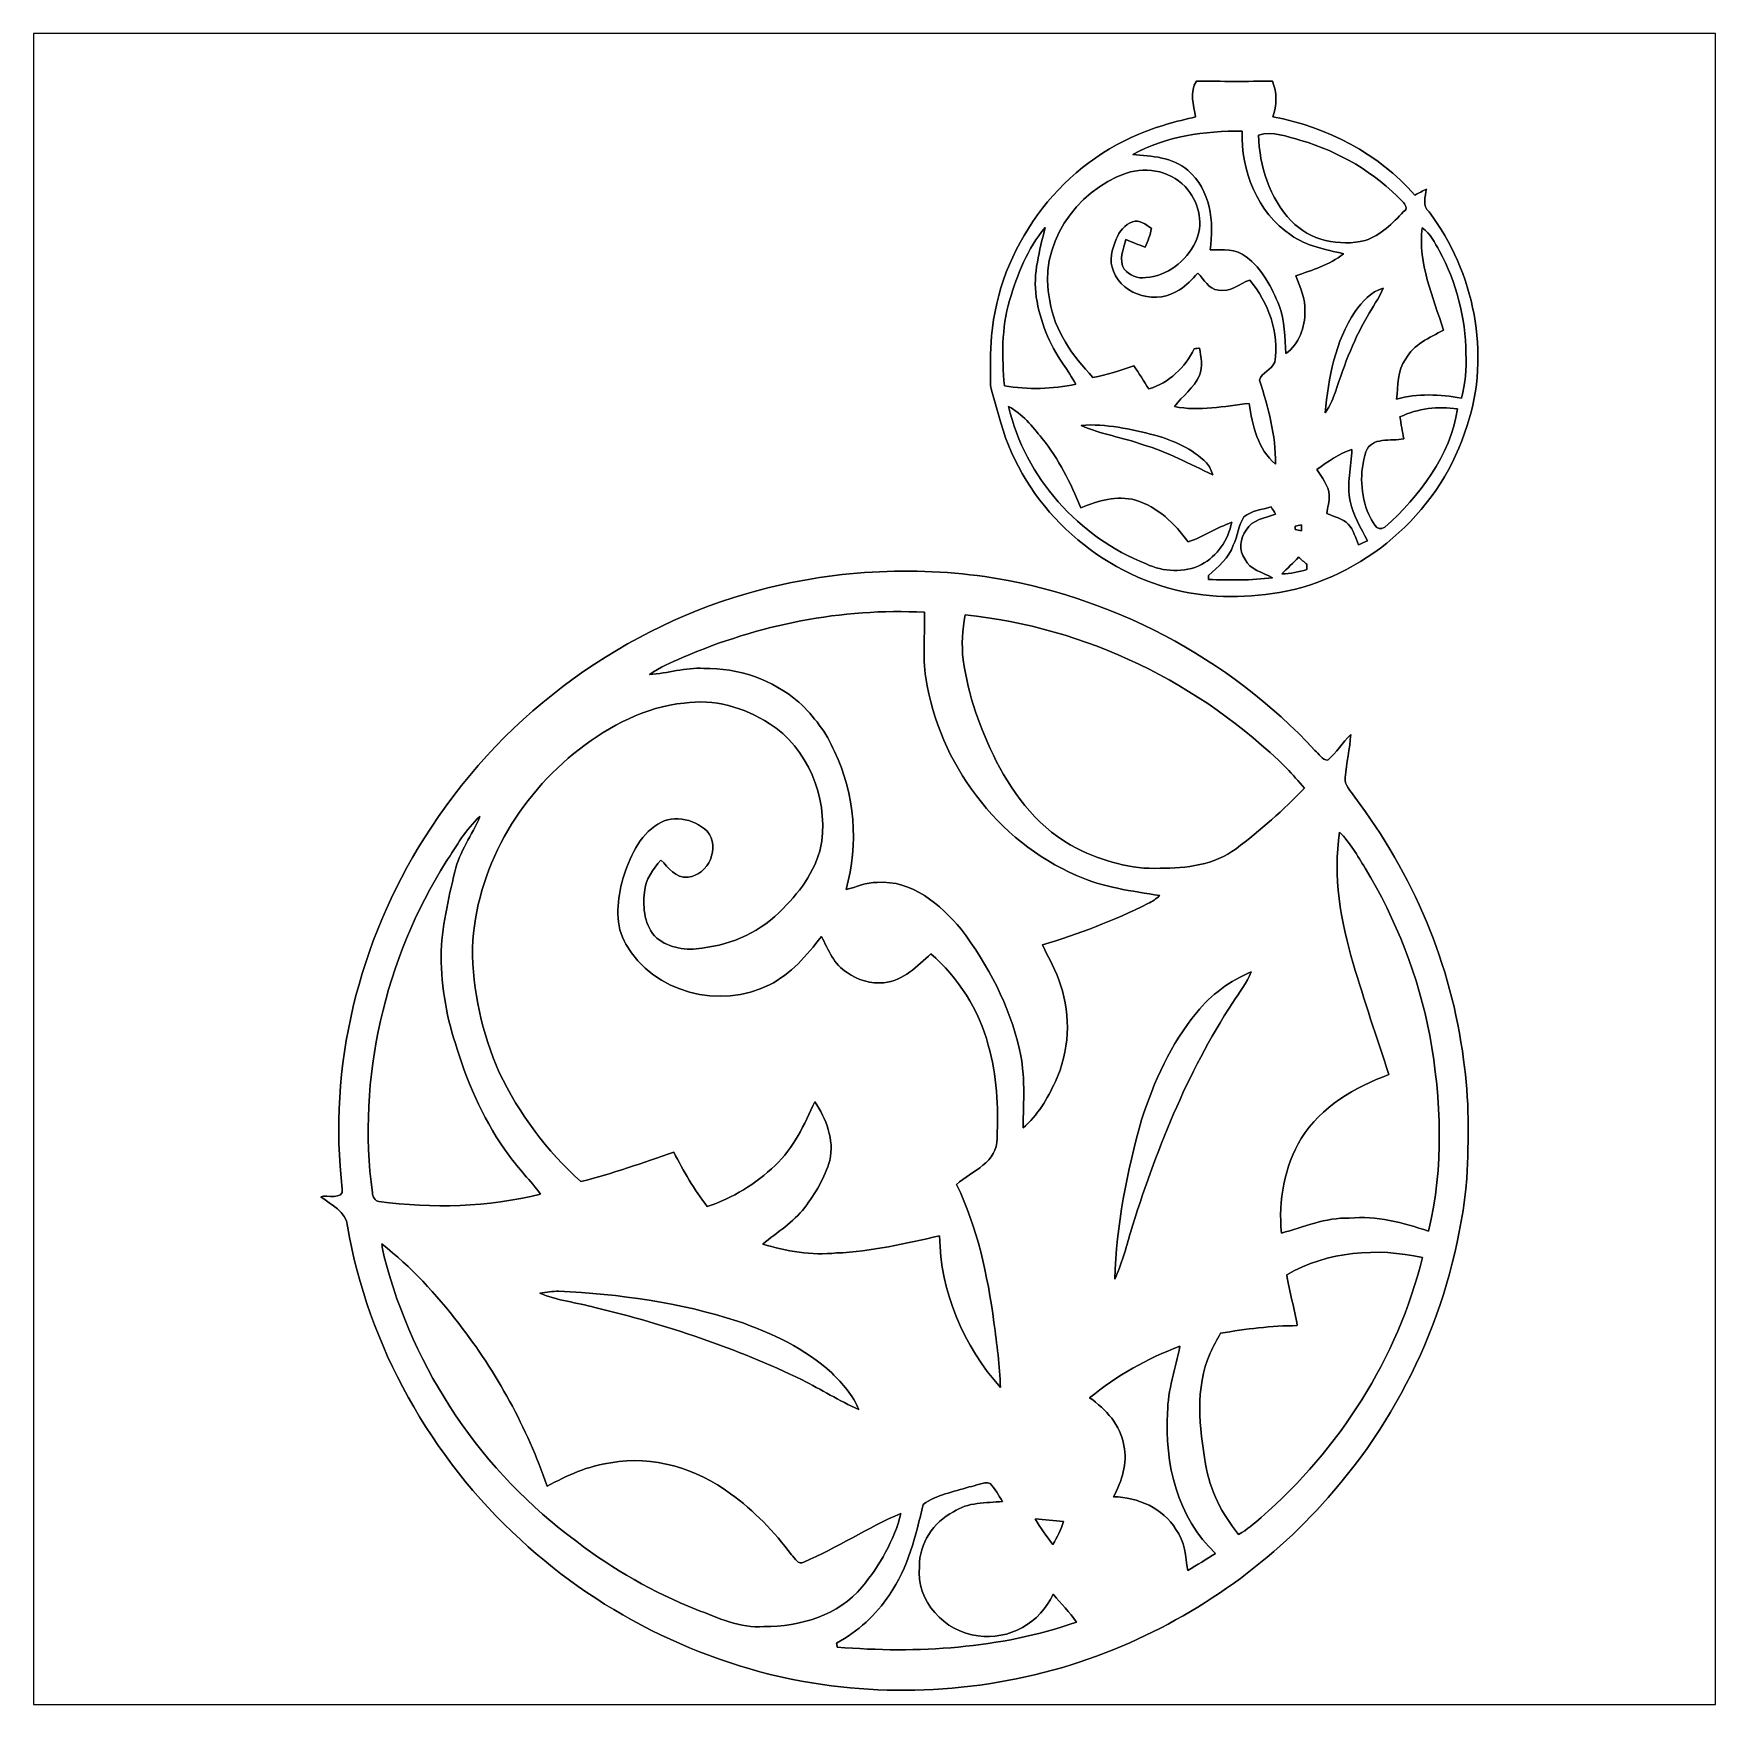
# Model space of a CAD drawing. Header units: centimetres. Extents: x -16.8 to 16.8, y -16.7 to 16.7.
import ezdxf

# ---------------------------------------------------------------- set-up
doc = ezdxf.new("R2010")
doc.units = ezdxf.units.CM
doc.header["$MEASUREMENT"] = 0
doc.layers.add('Layer 1', color=7, linetype='Continuous')

msp = doc.modelspace()

# ---------------------------------------------------------------- linework, layer by layer
at = {"layer": 'Layer 1', "color": 7}
for points, knots in [([(-16.77458, 16.66875), (-16.77458, 16.66875), (16.77458, 16.66875), (16.77458, 16.66875), (16.77458, 16.66875), (16.77458, 16.66875), (16.77458, -16.66875), (16.77458, -16.66875), (16.77458, -16.66875), (16.77458, -16.66875), (-16.77458, -16.66875), (-16.77458, -16.66875), (-16.77458, -16.66875), (-16.77458, -16.66875), (-16.77458, 16.66875), (-16.77458, 16.66875), (-16.77458, 16.66875), (-16.77458, 16.66875), (-16.77458, 16.66875), (-16.77458, 16.66875)], [0, 0, 0, 0, 0.16666667, 0.16666667, 0.16666667, 0.16666667, 0.33333333, 0.33333333, 0.33333333, 0.33333333, 0.5, 0.5, 0.5, 0.5, 0.66666667, 0.66666667, 0.66666667, 0.66666667, 1, 1, 1, 1]), ([(6.42056, 15.72225), (6.28544, 15.50176), (6.36094, 15.24317), (6.40644, 15.00752), (6.40644, 15.00752), (6.02051, 14.92003), (5.63633, 14.81772), (5.27191, 14.66144), (5.27191, 14.66144), (3.65548, 13.99399), (2.4825, 12.37932), (2.3368, 10.63801), (2.3368, 10.63801), (2.30082, 10.30887), (2.32622, 9.97726), (2.31175, 9.64706), (2.31175, 9.64706), (2.3689, 9.39765), (2.4511, 9.15317), (2.51848, 8.90552), (2.51848, 8.90552), (2.97639, 7.28098), (4.36633, 5.97641), (5.99899, 5.57248), (5.99899, 5.57248), (6.72112, 5.38586), (7.48524, 5.40702), (8.21443, 5.54179), (8.21443, 5.54179), (9.89189, 5.89562), (11.32593, 7.20619), (11.82158, 8.84767), (11.82158, 8.84767), (12.29995, 10.2803), (11.96411, 11.91366), (11.06487, 13.11028), (11.06487, 13.11028), (10.92412, 13.23481), (10.98479, 13.41367), (11.01231, 13.56783), (11.01231, 13.56783), (10.93541, 13.52726), (10.8585, 13.48669), (10.78124, 13.44754), (10.78124, 13.44754), (10.05205, 14.27374), (9.02794, 14.8082), (7.94949, 15.00681), (7.94949, 15.00681), (8.02569, 15.24), (8.03451, 15.49047), (7.9375, 15.71978), (7.9375, 15.71978), (7.43162, 15.71484), (6.92609, 15.71449), (6.42056, 15.72225), (6.42056, 15.72225), (6.42056, 15.72225), (6.42056, 15.72225), (6.42056, 15.72225)], [0, 0, 0, 0, 0.0625, 0.0625, 0.0625, 0.0625, 0.125, 0.125, 0.125, 0.125, 0.1875, 0.1875, 0.1875, 0.1875, 0.25, 0.25, 0.25, 0.25, 0.3125, 0.3125, 0.3125, 0.3125, 0.375, 0.375, 0.375, 0.375, 0.4375, 0.4375, 0.4375, 0.4375, 0.5, 0.5, 0.5, 0.5, 0.5625, 0.5625, 0.5625, 0.5625, 0.625, 0.625, 0.625, 0.625, 0.6875, 0.6875, 0.6875, 0.6875, 0.75, 0.75, 0.75, 0.75, 0.8125, 0.8125, 0.8125, 0.8125, 0.875, 0.875, 0.875, 0.875, 1, 1, 1, 1]), ([(5.15232, 14.25928), (5.81695, 14.62229), (6.58742, 14.72953), (7.33566, 14.72212), (7.33566, 14.72212), (7.30603, 13.93084), (7.63799, 13.09758), (8.30933, 12.64885), (8.30933, 12.64885), (8.61448, 12.4206), (8.99689, 12.36874), (9.35567, 12.2742), (9.35567, 12.2742), (9.07909, 12.04842), (8.73196, 11.9567), (8.40458, 11.83322), (8.40458, 11.83322), (8.49489, 11.60851), (8.59861, 11.37849), (8.58732, 11.13049), (8.58732, 11.13049), (8.59155, 10.81334), (8.46667, 10.4775), (8.20702, 10.28347), (8.20702, 10.28347), (8.17245, 10.60415), (8.19891, 10.93893), (8.07226, 11.24232), (8.07226, 11.24232), (7.92656, 11.60392), (7.73359, 11.97504), (7.4168, 12.21458), (7.4168, 12.21458), (7.21466, 12.39167), (6.94302, 12.34687), (6.69607, 12.35675), (6.69607, 12.35675), (6.7758, 12.91272), (6.70595, 13.55407), (6.25157, 13.94107), (6.25157, 13.94107), (5.94995, 14.20812), (5.53085, 14.22259), (5.15232, 14.25928)], [0, 0, 0, 0, 0.08333333, 0.08333333, 0.08333333, 0.08333333, 0.16666667, 0.16666667, 0.16666667, 0.16666667, 0.25, 0.25, 0.25, 0.25, 0.33333333, 0.33333333, 0.33333333, 0.33333333, 0.41666667, 0.41666667, 0.41666667, 0.41666667, 0.5, 0.5, 0.5, 0.5, 0.58333333, 0.58333333, 0.58333333, 0.58333333, 0.66666667, 0.66666667, 0.66666667, 0.66666667, 0.75, 0.75, 0.75, 0.75, 0.83333333, 0.83333333, 0.83333333, 0.83333333, 1, 1, 1, 1]), ([(7.65775, 14.64204), (7.94173, 14.73094), (8.23383, 14.61276), (8.50688, 14.53868), (8.50688, 14.53868), (9.27241, 14.31572), (9.98114, 13.89627), (10.53183, 13.31842), (10.53183, 13.31842), (10.58016, 13.27256), (10.65918, 13.16531), (10.55546, 13.11769), (10.55546, 13.11769), (10.33709, 12.88486), (10.09862, 12.64673), (9.78958, 12.5409), (9.78958, 12.5409), (9.27312, 12.41778), (8.68433, 12.53772), (8.31356, 12.9346), (8.31356, 12.9346), (7.8807, 13.38756), (7.68279, 14.02609), (7.65775, 14.64204)], [0, 0, 0, 0, 0.14285714, 0.14285714, 0.14285714, 0.14285714, 0.28571429, 0.28571429, 0.28571429, 0.28571429, 0.42857143, 0.42857143, 0.42857143, 0.42857143, 0.57142857, 0.57142857, 0.57142857, 0.57142857, 0.71428571, 0.71428571, 0.71428571, 0.71428571, 1, 1, 1, 1]), ([(5.02426, 13.88357), (5.45183, 14.03456), (5.9623, 13.90932), (6.25122, 13.55443), (6.25122, 13.55443), (6.47841, 13.26691), (6.57401, 12.84429), (6.40045, 12.50703), (6.40045, 12.50703), (6.21453, 12.13167), (5.84129, 11.82299), (5.40985, 11.80571), (5.40985, 11.80571), (5.25039, 11.76549), (5.08459, 11.84945), (4.98299, 11.96763), (4.98299, 11.96763), (4.87362, 12.15002), (4.95935, 12.37156), (5.01403, 12.55818), (5.01403, 12.55818), (5.14209, 12.51021), (5.26768, 12.45588), (5.39679, 12.40966), (5.39679, 12.40966), (5.45888, 12.52714), (5.50086, 12.65132), (5.52309, 12.78184), (5.52309, 12.78184), (5.41584, 12.85804), (5.28426, 12.96705), (5.14562, 12.91625), (5.14562, 12.91625), (4.99216, 12.85557), (4.88033, 12.7187), (4.82036, 12.56841), (4.82036, 12.56841), (4.74027, 12.36698), (4.67325, 12.13944), (4.76567, 11.92847), (4.76567, 11.92847), (4.95335, 11.42824), (5.65891, 11.2589), (6.08259, 11.55841), (6.08259, 11.55841), (6.23111, 11.63708), (6.33554, 11.77008), (6.44807, 11.89002), (6.44807, 11.89002), (6.57507, 11.7662), (6.65974, 11.56511), (6.86012, 11.55312), (6.86012, 11.55312), (7.09612, 11.48927), (7.27957, 11.68012), (7.4863, 11.75209), (7.4863, 11.75209), (7.8553, 11.29312), (8.0839, 10.70645), (7.98371, 10.11096), (7.98371, 10.11096), (7.92762, 9.96139), (7.71525, 9.90353), (7.68032, 9.75325), (7.68032, 9.75325), (7.85566, 9.21173), (8.00594, 8.65505), (7.99994, 8.08002), (7.99994, 8.08002), (7.64187, 8.37671), (7.5378, 8.85366), (7.47148, 9.2904), (7.47148, 9.2904), (6.97865, 9.23219), (6.47629, 9.12848), (5.98205, 9.22796), (5.98205, 9.22796), (6.14468, 9.43892), (6.37575, 9.59838), (6.48406, 9.84956), (6.48406, 9.84956), (6.54826, 10.02559), (6.51581, 10.21362), (6.48441, 10.39213), (6.48441, 10.39213), (6.45795, 10.38931), (6.40468, 10.38366), (6.37787, 10.38119), (6.37787, 10.38119), (6.19584, 10.00266), (5.87551, 9.70209), (5.47123, 9.57862), (5.47123, 9.57862), (5.3721, 9.73279), (5.28073, 9.89118), (5.17349, 10.03935), (5.17349, 10.03935), (4.90679, 9.94586), (4.63797, 9.85591), (4.35857, 9.8104), (4.35857, 9.8104), (3.94758, 10.23197), (3.59304, 10.7442), (3.49638, 11.33581), (3.49638, 11.33581), (3.24661, 12.41425), (4.01038, 13.53855), (5.02426, 13.88357)], [0, 0, 0, 0, 0.03571429, 0.03571429, 0.03571429, 0.03571429, 0.07142857, 0.07142857, 0.07142857, 0.07142857, 0.10714286, 0.10714286, 0.10714286, 0.10714286, 0.14285714, 0.14285714, 0.14285714, 0.14285714, 0.17857143, 0.17857143, 0.17857143, 0.17857143, 0.21428571, 0.21428571, 0.21428571, 0.21428571, 0.25, 0.25, 0.25, 0.25, 0.28571429, 0.28571429, 0.28571429, 0.28571429, 0.32142857, 0.32142857, 0.32142857, 0.32142857, 0.35714286, 0.35714286, 0.35714286, 0.35714286, 0.39285714, 0.39285714, 0.39285714, 0.39285714, 0.42857143, 0.42857143, 0.42857143, 0.42857143, 0.46428571, 0.46428571, 0.46428571, 0.46428571, 0.5, 0.5, 0.5, 0.5, 0.53571429, 0.53571429, 0.53571429, 0.53571429, 0.57142857, 0.57142857, 0.57142857, 0.57142857, 0.60714286, 0.60714286, 0.60714286, 0.60714286, 0.64285714, 0.64285714, 0.64285714, 0.64285714, 0.67857143, 0.67857143, 0.67857143, 0.67857143, 0.71428571, 0.71428571, 0.71428571, 0.71428571, 0.75, 0.75, 0.75, 0.75, 0.78571429, 0.78571429, 0.78571429, 0.78571429, 0.82142857, 0.82142857, 0.82142857, 0.82142857, 0.85714286, 0.85714286, 0.85714286, 0.85714286, 0.89285714, 0.89285714, 0.89285714, 0.89285714, 0.92857143, 0.92857143, 0.92857143, 0.92857143, 1, 1, 1, 1]), ([(2.69593, 11.34533), (2.84833, 11.86145), (3.05117, 12.38144), (3.40148, 12.79737), (3.40148, 12.79737), (3.29847, 12.34369), (3.1556, 11.88226), (3.22686, 11.41201), (3.22686, 11.41201), (3.30306, 10.93435), (3.48333, 10.47221), (3.76237, 10.07604), (3.76237, 10.07604), (3.85304, 9.94481), (3.93876, 9.81004), (4.01743, 9.6714), (4.01743, 9.6714), (3.54894, 9.57262), (3.06317, 9.5631), (2.5908, 9.64036), (2.5908, 9.64036), (2.54353, 10.20904), (2.53012, 10.79324), (2.69593, 11.34533)], [0, 0, 0, 0, 0.14285714, 0.14285714, 0.14285714, 0.14285714, 0.28571429, 0.28571429, 0.28571429, 0.28571429, 0.42857143, 0.42857143, 0.42857143, 0.42857143, 0.57142857, 0.57142857, 0.57142857, 0.57142857, 0.71428571, 0.71428571, 0.71428571, 0.71428571, 1, 1, 1, 1]), ([(10.92694, 12.79102), (11.09169, 12.68095), (11.17706, 12.49751), (11.27196, 12.33064), (11.27196, 12.33064), (11.60992, 11.70411), (11.78948, 10.99573), (11.79901, 10.28382), (11.79901, 10.28382), (11.817, 9.98608), (11.78807, 9.68551), (11.70764, 9.398), (11.70764, 9.398), (11.27866, 9.46997), (10.83345, 9.49748), (10.41118, 9.37189), (10.41118, 9.37189), (10.45245, 9.64212), (10.4267, 9.94763), (10.5985, 10.17976), (10.5985, 10.17976), (10.75478, 10.47221), (11.07616, 10.59674), (11.34921, 10.75302), (11.34921, 10.75302), (11.14707, 11.41765), (10.83592, 12.07523), (10.92694, 12.79102)], [0, 0, 0, 0, 0.125, 0.125, 0.125, 0.125, 0.25, 0.25, 0.25, 0.25, 0.375, 0.375, 0.375, 0.375, 0.5, 0.5, 0.5, 0.5, 0.625, 0.625, 0.625, 0.625, 0.75, 0.75, 0.75, 0.75, 1, 1, 1, 1]), ([(9.58674, 11.12132), (9.7282, 11.32099), (9.90459, 11.51819), (10.14659, 11.59122), (10.14659, 11.59122), (10.06828, 11.38696), (9.93352, 11.21163), (9.83086, 11.02007), (9.83086, 11.02007), (9.52888, 10.52336), (9.34649, 9.96738), (9.15917, 9.42058), (9.15917, 9.42058), (9.11789, 9.30698), (9.05334, 9.20397), (8.99125, 9.10096), (8.99125, 9.10096), (9.05157, 9.80193), (9.19162, 10.52512), (9.58674, 11.12132)], [0, 0, 0, 0, 0.16666667, 0.16666667, 0.16666667, 0.16666667, 0.33333333, 0.33333333, 0.33333333, 0.33333333, 0.5, 0.5, 0.5, 0.5, 0.66666667, 0.66666667, 0.66666667, 0.66666667, 1, 1, 1, 1]), ([(2.67582, 9.23008), (2.94887, 9.08015), (3.14748, 8.83461), (3.34081, 8.59719), (3.34081, 8.59719), (3.67489, 8.18092), (3.9176, 7.70043), (4.11551, 7.20725), (4.11551, 7.20725), (4.45911, 7.34695), (4.83623, 7.45878), (5.20771, 7.36177), (5.20771, 7.36177), (5.64444, 7.22277), (5.99405, 6.89575), (6.25475, 6.5278), (6.25475, 6.5278), (6.5599, 6.6227), (6.82449, 6.81214), (7.12611, 6.91727), (7.12611, 6.91727), (7.05767, 6.5659), (6.83754, 6.24452), (6.52074, 6.07272), (6.52074, 6.07272), (6.17784, 5.90338), (5.76121, 5.92631), (5.41972, 6.08753), (5.41972, 6.08753), (4.07635, 6.61987), (2.99896, 7.81509), (2.67582, 9.23008)], [0, 0, 0, 0, 0.11111111, 0.11111111, 0.11111111, 0.11111111, 0.22222222, 0.22222222, 0.22222222, 0.22222222, 0.33333333, 0.33333333, 0.33333333, 0.33333333, 0.44444444, 0.44444444, 0.44444444, 0.44444444, 0.55555556, 0.55555556, 0.55555556, 0.55555556, 0.66666667, 0.66666667, 0.66666667, 0.66666667, 0.77777778, 0.77777778, 0.77777778, 0.77777778, 1, 1, 1, 1]), ([(10.48279, 9.02194), (10.84016, 9.19092), (11.24091, 9.23643), (11.63108, 9.18175), (11.63108, 9.18175), (11.48856, 8.24301), (10.87155, 7.4422), (10.18258, 6.82166), (10.18258, 6.82166), (10.01148, 6.69819), (9.92822, 6.96031), (9.85908, 7.07072), (9.85908, 7.07072), (9.69363, 7.46054), (9.67246, 7.92268), (9.80405, 8.3245), (9.80405, 8.3245), (9.91235, 8.63177), (10.3064, 8.5284), (10.55793, 8.58591), (10.55793, 8.58591), (10.5283, 8.73054), (10.50466, 8.87624), (10.48279, 9.02194)], [0, 0, 0, 0, 0.14285714, 0.14285714, 0.14285714, 0.14285714, 0.28571429, 0.28571429, 0.28571429, 0.28571429, 0.42857143, 0.42857143, 0.42857143, 0.42857143, 0.57142857, 0.57142857, 0.57142857, 0.57142857, 0.71428571, 0.71428571, 0.71428571, 0.71428571, 1, 1, 1, 1]), ([(4.12009, 8.85225), (4.61786, 8.89317), (5.11104, 8.77288), (5.59117, 8.65717), (5.59117, 8.65717), (5.96829, 8.54992), (6.34153, 8.38517), (6.62199, 8.10366), (6.62199, 8.10366), (6.69078, 8.04227), (6.71407, 7.95091), (6.74652, 7.86836), (6.74652, 7.86836), (6.28721, 8.07579), (5.84412, 8.3245), (5.35693, 8.4649), (5.35693, 8.4649), (4.95159, 8.61695), (4.5145, 8.66881), (4.12009, 8.85225)], [0, 0, 0, 0, 0.16666667, 0.16666667, 0.16666667, 0.16666667, 0.33333333, 0.33333333, 0.33333333, 0.33333333, 0.5, 0.5, 0.5, 0.5, 0.66666667, 0.66666667, 0.66666667, 0.66666667, 1, 1, 1, 1]), ([(8.82579, 7.97348), (9.04416, 8.12694), (9.26571, 8.28922), (9.52394, 8.37001), (9.52394, 8.37001), (9.519, 8.02605), (9.41176, 7.68209), (9.49113, 7.3406), (9.49113, 7.3406), (9.54123, 7.05273), (9.70774, 6.80685), (9.83333, 6.54897), (9.83333, 6.54897), (9.77441, 6.5211), (9.71585, 6.49358), (9.65694, 6.46642), (9.65694, 6.46642), (9.59908, 6.60788), (9.5571, 6.76204), (9.45233, 6.87776), (9.45233, 6.87776), (9.34014, 6.99946), (9.16552, 7.02769), (9.02229, 7.09401), (9.02229, 7.09401), (9.04064, 7.21501), (9.0745, 7.3346), (9.07239, 7.45737), (9.07239, 7.45737), (9.05686, 7.65598), (8.92351, 7.81121), (8.82579, 7.97348)], [0, 0, 0, 0, 0.11111111, 0.11111111, 0.11111111, 0.11111111, 0.22222222, 0.22222222, 0.22222222, 0.22222222, 0.33333333, 0.33333333, 0.33333333, 0.33333333, 0.44444444, 0.44444444, 0.44444444, 0.44444444, 0.55555556, 0.55555556, 0.55555556, 0.55555556, 0.66666667, 0.66666667, 0.66666667, 0.66666667, 0.77777778, 0.77777778, 0.77777778, 0.77777778, 1, 1, 1, 1]), ([(7.36882, 7.02592), (7.52016, 7.15398), (7.72971, 7.17127), (7.91422, 7.22454), (7.91422, 7.22454), (7.94279, 7.17726), (7.97172, 7.12964), (7.99994, 7.08131), (7.99994, 7.08131), (7.79427, 6.99841), (7.53463, 6.97759), (7.4168, 6.7631), (7.4168, 6.7631), (7.28839, 6.60823), (7.26793, 6.34894), (7.38787, 6.18772), (7.38787, 6.18772), (7.48877, 5.96583), (7.74629, 5.91961), (7.93962, 5.81272), (7.93962, 5.81272), (7.51699, 5.75557), (7.08907, 5.76404), (6.66432, 5.77603), (6.66432, 5.77603), (6.66327, 5.79614), (6.66115, 5.83636), (6.66009, 5.85682), (6.66009, 5.85682), (6.85412, 6.03003), (7.06931, 6.20571), (7.15821, 6.45971), (7.15821, 6.45971), (7.24535, 6.6421), (7.25981, 6.85482), (7.36882, 7.02592)], [0, 0, 0, 0, 0.1, 0.1, 0.1, 0.1, 0.2, 0.2, 0.2, 0.2, 0.3, 0.3, 0.3, 0.3, 0.4, 0.4, 0.4, 0.4, 0.5, 0.5, 0.5, 0.5, 0.6, 0.6, 0.6, 0.6, 0.7, 0.7, 0.7, 0.7, 0.8, 0.8, 0.8, 0.8, 1, 1, 1, 1]), ([(8.39258, 6.84283), (8.43421, 6.8513), (8.47584, 6.85941), (8.51782, 6.86752), (8.51782, 6.86752), (8.51782, 6.83789), (8.51782, 6.77933), (8.51782, 6.7497), (8.51782, 6.7497), (8.47584, 6.75816), (8.43421, 6.76628), (8.39258, 6.77439), (8.39258, 6.77439), (8.39258, 6.79132), (8.39258, 6.8259), (8.39258, 6.84283)], [0, 0, 0, 0, 0.2, 0.2, 0.2, 0.2, 0.4, 0.4, 0.4, 0.4, 0.6, 0.6, 0.6, 0.6, 1, 1, 1, 1]), ([(-2.56223, 5.49204), (-5.20277, 4.72511), (-7.5244, 2.94958), (-8.97961, 0.61913), (-8.97961, 0.61913), (-10.287, -1.44639), (-10.91177, -3.95429), (-10.61685, -6.38986), (-10.61685, -6.38986), (-10.58404, -6.61106), (-10.94105, -6.49746), (-11.0423, -6.54015), (-11.0423, -6.54015), (-10.83874, -6.70454), (-10.53394, -6.82413), (-10.51525, -7.12717), (-10.51525, -7.12717), (-10.10109, -9.51724), (-8.85084, -11.74362), (-7.06473, -13.37945), (-7.06473, -13.37945), (-5.40632, -14.91897), (-3.27801, -15.94485), (-1.03893, -16.2747), (-1.03893, -16.2747), (0.91475, -16.5548), (2.9464, -16.3128), (4.77696, -15.57302), (4.77696, -15.57302), (6.46218, -14.88616), (7.98689, -13.79926), (9.16305, -12.40825), (9.16305, -12.40825), (10.66694, -10.67329), (11.60709, -8.45855), (11.81876, -6.17255), (11.81876, -6.17255), (11.84804, -5.3848), (11.87168, -4.58964), (11.75103, -3.80788), (11.75103, -3.80788), (11.5122, -1.90888), (10.73679, -0.08855), (9.58039, 1.43263), (9.58039, 1.43263), (9.50313, 1.55399), (9.36801, 1.66934), (9.38742, 1.82739), (9.38742, 1.82739), (9.41458, 2.1149), (9.48443, 2.39713), (9.50066, 2.68605), (9.50066, 2.68605), (9.33838, 2.52413), (9.21773, 2.32128), (9.04346, 2.17205), (9.04346, 2.17205), (8.92598, 2.17029), (8.86742, 2.30152), (8.78664, 2.36679), (8.78664, 2.36679), (7.06508, 4.22346), (4.70394, 5.46276), (2.20027, 5.83494), (2.20027, 5.83494), (0.61313, 6.05367), (-1.02306, 5.94113), (-2.56223, 5.49204)], [0, 0, 0, 0, 0.05555556, 0.05555556, 0.05555556, 0.05555556, 0.11111111, 0.11111111, 0.11111111, 0.11111111, 0.16666667, 0.16666667, 0.16666667, 0.16666667, 0.22222222, 0.22222222, 0.22222222, 0.22222222, 0.27777778, 0.27777778, 0.27777778, 0.27777778, 0.33333333, 0.33333333, 0.33333333, 0.33333333, 0.38888889, 0.38888889, 0.38888889, 0.38888889, 0.44444444, 0.44444444, 0.44444444, 0.44444444, 0.5, 0.5, 0.5, 0.5, 0.55555556, 0.55555556, 0.55555556, 0.55555556, 0.61111111, 0.61111111, 0.61111111, 0.61111111, 0.66666667, 0.66666667, 0.66666667, 0.66666667, 0.72222222, 0.72222222, 0.72222222, 0.72222222, 0.77777778, 0.77777778, 0.77777778, 0.77777778, 0.83333333, 0.83333333, 0.83333333, 0.83333333, 0.88888889, 0.88888889, 0.88888889, 0.88888889, 1, 1, 1, 1]), ([(8.46032, 6.22053), (8.50089, 6.18631), (8.58167, 6.11752), (8.62189, 6.0833), (8.62189, 6.0833), (8.62295, 6.05614), (8.62506, 6.00181), (8.62612, 5.97464), (8.62612, 5.97464), (8.46349, 5.9249), (8.29522, 5.89774), (8.12588, 5.88645), (8.12588, 5.88645), (8.23454, 6.0004), (8.35237, 6.10552), (8.46032, 6.22053)], [0, 0, 0, 0, 0.2, 0.2, 0.2, 0.2, 0.4, 0.4, 0.4, 0.4, 0.6, 0.6, 0.6, 0.6, 1, 1, 1, 1]), ([(-3.8287, 4.21958), (-2.31493, 4.87468), (-0.65511, 5.21088), (0.99589, 5.12269), (0.99589, 5.12269), (1.01177, 4.68524), (0.95179, 4.24603), (1.02411, 3.81141), (1.02411, 3.81141), (1.28764, 2.10961), (2.44616, 0.55492), (4.03296, -0.12982), (4.03296, -0.12982), (4.55789, -0.36795), (5.13151, -0.4385), (5.69419, -0.53058), (5.69419, -0.53058), (5.62046, -0.59302), (5.54108, -0.64982), (5.45324, -0.69074), (5.45324, -0.69074), (4.77732, -1.02588), (4.07423, -1.30422), (3.34857, -1.51165), (3.34857, -1.51165), (3.46816, -1.77976), (3.6322, -2.02883), (3.71299, -2.31387), (3.71299, -2.31387), (3.91936, -2.94076), (3.89008, -3.64243), (3.60786, -4.2418), (3.60786, -4.2418), (3.45087, -4.58153), (3.25614, -4.9209), (2.96404, -5.16184), (2.96404, -5.16184), (2.96968, -4.64079), (3.01413, -4.11233), (2.89207, -3.60045), (2.89207, -3.60045), (2.69205, -2.72627), (2.26907, -1.91206), (1.72614, -1.20227), (1.72614, -1.20227), (1.31551, -0.70379), (0.74436, -0.21696), (0.05327, -0.26776), (0.05327, -0.26776), (-0.1651, -0.26), (-0.35983, -0.36301), (-0.56727, -0.41028), (-0.56727, -0.41028), (-0.30939, 0.49812), (-0.39088, 1.4926), (-0.79657, 2.34456), (-0.79657, 2.34456), (-0.95814, 2.71921), (-1.20862, 3.05012), (-1.50742, 3.32564), (-1.50742, 3.32564), (-2.02671, 3.77931), (-2.71709, 4.01214), (-3.40395, 4.00226), (-3.40395, 4.00226), (-3.7719, 4.02943), (-4.12468, 3.89855), (-4.4898, 3.88197), (-4.4898, 3.88197), (-4.28413, 4.02131), (-4.05659, 4.12291), (-3.8287, 4.21958)], [0, 0, 0, 0, 0.05263158, 0.05263158, 0.05263158, 0.05263158, 0.10526316, 0.10526316, 0.10526316, 0.10526316, 0.15789474, 0.15789474, 0.15789474, 0.15789474, 0.21052632, 0.21052632, 0.21052632, 0.21052632, 0.26315789, 0.26315789, 0.26315789, 0.26315789, 0.31578947, 0.31578947, 0.31578947, 0.31578947, 0.36842105, 0.36842105, 0.36842105, 0.36842105, 0.42105263, 0.42105263, 0.42105263, 0.42105263, 0.47368421, 0.47368421, 0.47368421, 0.47368421, 0.52631579, 0.52631579, 0.52631579, 0.52631579, 0.57894737, 0.57894737, 0.57894737, 0.57894737, 0.63157895, 0.63157895, 0.63157895, 0.63157895, 0.68421053, 0.68421053, 0.68421053, 0.68421053, 0.73684211, 0.73684211, 0.73684211, 0.73684211, 0.78947368, 0.78947368, 0.78947368, 0.78947368, 0.84210526, 0.84210526, 0.84210526, 0.84210526, 0.89473684, 0.89473684, 0.89473684, 0.89473684, 1, 1, 1, 1]), ([(1.8094, 5.06977), (4.21322, 4.82953), (6.50557, 3.70593), (8.22078, 2.0126), (8.22078, 2.0126), (8.34319, 1.88348), (8.46173, 1.74942), (8.57814, 1.61431), (8.57814, 1.61431), (8.15728, 1.1751), (7.70114, 0.76906), (7.21325, 0.40569), (7.21325, 0.40569), (6.78462, 0.08008), (6.21982, 0.01199), (5.69736, 0.01411), (5.69736, 0.01411), (5.12163, -0.01058), (4.5533, 0.15804), (4.04001, 0.40887), (4.04001, 0.40887), (3.3147, 0.77646), (2.79435, 1.44074), (2.42923, 2.15159), (2.42923, 2.15159), (2.11243, 2.788), (1.8669, 3.46745), (1.76953, 4.17371), (1.76953, 4.17371), (1.7332, 4.47252), (1.75119, 4.7752), (1.8094, 5.06977)], [0, 0, 0, 0, 0.11111111, 0.11111111, 0.11111111, 0.11111111, 0.22222222, 0.22222222, 0.22222222, 0.22222222, 0.33333333, 0.33333333, 0.33333333, 0.33333333, 0.44444444, 0.44444444, 0.44444444, 0.44444444, 0.55555556, 0.55555556, 0.55555556, 0.55555556, 0.66666667, 0.66666667, 0.66666667, 0.66666667, 0.77777778, 0.77777778, 0.77777778, 0.77777778, 1, 1, 1, 1]), ([(-3.79942, 3.31188), (-3.20816, 3.3976), (-2.59927, 3.22686), (-2.1022, 2.90654), (-2.1022, 2.90654), (-1.3335, 2.41406), (-0.93804, 1.44674), (-1.05304, 0.55245), (-1.05304, 0.55245), (-1.12854, 0.0254), (-1.45979, -0.41804), (-1.8221, -0.78811), (-1.8221, -0.78811), (-2.2419, -1.23649), (-2.83069, -1.51201), (-3.43888, -1.57656), (-3.43888, -1.57656), (-3.74968, -1.63336), (-4.09293, -1.58221), (-4.34199, -1.37795), (-4.34199, -1.37795), (-4.59387, -1.14618), (-4.62245, -0.77823), (-4.58964, -0.46038), (-4.58964, -0.46038), (-4.57235, -0.20955), (-4.4196, -0.00388), (-4.26191, 0.17956), (-4.26191, 0.17956), (-4.11198, 0.02752), (-3.96699, -0.18874), (-3.72004, -0.16051), (-3.72004, -0.16051), (-3.31188, -0.12665), (-3.06599, 0.43674), (-3.33869, 0.75353), (-3.33869, 0.75353), (-3.61174, 1.01988), (-4.07035, 1.09502), (-4.38362, 0.85584), (-4.38362, 0.85584), (-4.75298, 0.59373), (-4.91525, 0.13935), (-5.04225, -0.27552), (-5.04225, -0.27552), (-5.13151, -0.67522), (-5.18336, -1.13348), (-4.95794, -1.50107), (-4.95794, -1.50107), (-4.42031, -2.47191), (-3.06564, -2.80846), (-2.09797, -2.31069), (-2.09797, -2.31069), (-1.66511, -2.09726), (-1.35149, -1.72085), (-1.05869, -1.34938), (-1.05869, -1.34938), (-0.91793, -1.60584), (-0.81386, -1.91029), (-0.54716, -2.06481), (-0.54716, -2.06481), (-0.33937, -2.22673), (-0.0702, -2.28706), (0.18944, -2.27048), (0.18944, -2.27048), (0.57397, -2.22885), (0.85725, -1.93993), (1.12571, -1.68945), (1.12571, -1.68945), (1.6704, -2.16817), (2.08562, -2.80776), (2.26942, -3.51226), (2.26942, -3.51226), (2.44546, -4.11339), (2.47544, -4.74733), (2.44475, -5.36963), (2.44475, -5.36963), (2.46345, -5.85152), (1.9431, -6.02827), (1.63795, -6.29214), (1.63795, -6.29214), (2.05105, -7.15716), (2.25672, -8.10295), (2.38301, -9.0484), (2.38301, -9.0484), (2.4384, -9.47984), (2.5019, -9.912), (2.51213, -10.34768), (2.51213, -10.34768), (1.78223, -9.51618), (1.30775, -8.43739), (1.29999, -7.32084), (1.29999, -7.32084), (0.61948, -7.4676), (-0.06033, -7.63693), (-0.75953, -7.66198), (-0.75953, -7.66198), (-1.25801, -7.71384), (-1.75613, -7.63094), (-2.23097, -7.48277), (-2.23097, -7.48277), (-1.94169, -7.25311), (-1.62313, -7.05062), (-1.39171, -6.75746), (-1.39171, -6.75746), (-1.17969, -6.4703), (-0.99131, -6.15879), (-0.89112, -5.81413), (-0.89112, -5.81413), (-0.80081, -5.39821), (-0.96238, -4.98334), (-1.19063, -4.64256), (-1.19063, -4.64256), (-1.39488, -5.10046), (-1.61608, -5.56613), (-1.98438, -5.91785), (-1.98438, -5.91785), (-2.36855, -6.28227), (-2.83069, -6.56908), (-3.33587, -6.73206), (-3.33587, -6.73206), (-3.60398, -6.40009), (-3.80436, -6.02403), (-4.00579, -5.65044), (-4.00579, -5.65044), (-4.61927, -5.85717), (-5.22817, -6.08471), (-5.85823, -6.23605), (-5.85823, -6.23605), (-6.53697, -5.63033), (-7.09083, -4.88244), (-7.48453, -4.06294), (-7.48453, -4.06294), (-7.83308, -3.28119), (-8.01688, -2.42535), (-8.02181, -1.56986), (-8.02181, -1.56986), (-7.95408, -0.01376), (-7.1053, 1.44956), (-5.88363, 2.39148), (-5.88363, 2.39148), (-5.27791, 2.85926), (-4.57165, 3.2318), (-3.79942, 3.31188)], [0, 0, 0, 0, 0.02702703, 0.02702703, 0.02702703, 0.02702703, 0.05405405, 0.05405405, 0.05405405, 0.05405405, 0.08108108, 0.08108108, 0.08108108, 0.08108108, 0.10810811, 0.10810811, 0.10810811, 0.10810811, 0.13513514, 0.13513514, 0.13513514, 0.13513514, 0.16216216, 0.16216216, 0.16216216, 0.16216216, 0.18918919, 0.18918919, 0.18918919, 0.18918919, 0.21621622, 0.21621622, 0.21621622, 0.21621622, 0.24324324, 0.24324324, 0.24324324, 0.24324324, 0.27027027, 0.27027027, 0.27027027, 0.27027027, 0.2972973, 0.2972973, 0.2972973, 0.2972973, 0.32432432, 0.32432432, 0.32432432, 0.32432432, 0.35135135, 0.35135135, 0.35135135, 0.35135135, 0.37837838, 0.37837838, 0.37837838, 0.37837838, 0.40540541, 0.40540541, 0.40540541, 0.40540541, 0.43243243, 0.43243243, 0.43243243, 0.43243243, 0.45945946, 0.45945946, 0.45945946, 0.45945946, 0.48648649, 0.48648649, 0.48648649, 0.48648649, 0.51351351, 0.51351351, 0.51351351, 0.51351351, 0.54054054, 0.54054054, 0.54054054, 0.54054054, 0.56756757, 0.56756757, 0.56756757, 0.56756757, 0.59459459, 0.59459459, 0.59459459, 0.59459459, 0.62162162, 0.62162162, 0.62162162, 0.62162162, 0.64864865, 0.64864865, 0.64864865, 0.64864865, 0.67567568, 0.67567568, 0.67567568, 0.67567568, 0.7027027, 0.7027027, 0.7027027, 0.7027027, 0.72972973, 0.72972973, 0.72972973, 0.72972973, 0.75675676, 0.75675676, 0.75675676, 0.75675676, 0.78378378, 0.78378378, 0.78378378, 0.78378378, 0.81081081, 0.81081081, 0.81081081, 0.81081081, 0.83783784, 0.83783784, 0.83783784, 0.83783784, 0.86486486, 0.86486486, 0.86486486, 0.86486486, 0.89189189, 0.89189189, 0.89189189, 0.89189189, 0.91891892, 0.91891892, 0.91891892, 0.91891892, 0.94594595, 0.94594595, 0.94594595, 0.94594595, 1, 1, 1, 1]), ([(-8.54463, 0.14852), (-8.33614, 0.45791), (-8.15481, 0.79446), (-7.874, 1.04704), (-7.874, 1.04704), (-8.01864, 0.67028), (-8.28887, 0.34784), (-8.37248, -0.05362), (-8.37248, -0.05362), (-8.50336, -0.60819), (-8.63565, -1.1684), (-8.64658, -1.74096), (-8.64658, -1.74096), (-8.64517, -2.37137), (-8.5277, -2.99755), (-8.32379, -3.59304), (-8.32379, -3.59304), (-8.09131, -4.34411), (-7.7657, -5.074), (-7.2965, -5.70865), (-7.2965, -5.70865), (-7.09754, -5.97853), (-6.86364, -6.22088), (-6.66115, -6.48864), (-6.66115, -6.48864), (-7.71419, -6.74758), (-8.81274, -6.77933), (-9.88483, -6.63328), (-9.88483, -6.63328), (-9.97197, -6.6227), (-10.00901, -6.53627), (-10.01713, -6.45901), (-10.01713, -6.45901), (-10.32475, -4.17336), (-9.76736, -1.79952), (-8.54463, 0.14852)], [0, 0, 0, 0, 0.1, 0.1, 0.1, 0.1, 0.2, 0.2, 0.2, 0.2, 0.3, 0.3, 0.3, 0.3, 0.4, 0.4, 0.4, 0.4, 0.5, 0.5, 0.5, 0.5, 0.6, 0.6, 0.6, 0.6, 0.7, 0.7, 0.7, 0.7, 0.8, 0.8, 0.8, 0.8, 1, 1, 1, 1]), ([(9.27629, 0.73237), (9.49043, 0.52987), (9.63507, 0.26635), (9.78782, 0.01693), (9.78782, 0.01693), (10.40977, -1.00824), (10.84968, -2.14348), (11.07828, -3.3207), (11.07828, -3.3207), (11.30829, -4.60869), (11.36191, -5.94748), (11.05147, -7.22701), (11.05147, -7.22701), (10.54241, -7.05626), (10.01501, -6.91374), (9.47138, -6.96454), (9.47138, -6.96454), (8.99901, -6.95149), (8.56439, -7.14622), (8.11777, -7.2644), (8.11777, -7.2644), (8.05497, -6.61564), (8.17809, -5.93796), (8.51288, -5.37457), (8.51288, -5.37457), (8.91011, -4.74028), (9.57862, -4.3561), (10.26266, -4.10139), (10.26266, -4.10139), (10.02136, -3.36303), (9.76877, -2.62819), (9.54899, -1.88313), (9.54899, -1.88313), (9.29993, -1.03999), (9.14612, -0.14429), (9.27629, 0.73237)], [0, 0, 0, 0, 0.1, 0.1, 0.1, 0.1, 0.2, 0.2, 0.2, 0.2, 0.3, 0.3, 0.3, 0.3, 0.4, 0.4, 0.4, 0.4, 0.5, 0.5, 0.5, 0.5, 0.6, 0.6, 0.6, 0.6, 0.7, 0.7, 0.7, 0.7, 0.8, 0.8, 0.8, 0.8, 1, 1, 1, 1]), ([(6.42867, -2.86632), (6.71054, -2.50402), (7.09648, -2.22991), (7.51734, -2.05176), (7.51734, -2.05176), (7.42844, -2.27542), (7.27287, -2.46274), (7.14834, -2.66665), (7.14834, -2.66665), (6.22406, -4.07282), (5.60423, -5.65291), (5.10611, -7.25276), (5.10611, -7.25276), (5.01862, -7.56814), (4.93183, -7.88564), (4.79319, -8.18339), (4.79319, -8.18339), (4.82917, -7.10777), (5.03061, -6.03991), (5.32871, -5.00733), (5.32871, -5.00733), (5.57636, -4.24109), (5.90656, -3.48791), (6.42867, -2.86632)], [0, 0, 0, 0, 0.14285714, 0.14285714, 0.14285714, 0.14285714, 0.28571429, 0.28571429, 0.28571429, 0.28571429, 0.42857143, 0.42857143, 0.42857143, 0.42857143, 0.57142857, 0.57142857, 0.57142857, 0.57142857, 0.71428571, 0.71428571, 0.71428571, 0.71428571, 1, 1, 1, 1]), ([(-9.82874, -7.48206), (-9.2456, -7.93503), (-8.74607, -8.48713), (-8.29345, -9.06815), (-8.29345, -9.06815), (-7.53533, -10.04535), (-6.93385, -11.1446), (-6.53168, -12.31477), (-6.53168, -12.31477), (-6.13128, -12.10416), (-5.71324, -11.90484), (-5.25886, -11.84839), (-5.25886, -11.84839), (-4.41925, -11.69), (-3.54824, -11.96728), (-2.87091, -12.4654), (-2.87091, -12.4654), (-2.40065, -12.80019), (-2.00131, -13.22423), (-1.65488, -13.68425), (-1.65488, -13.68425), (-1.59209, -13.75234), (-1.52153, -13.89133), (-1.40829, -13.82924), (-1.40829, -13.82924), (-0.74613, -13.54067), (-0.13653, -13.14379), (0.5267, -12.85699), (0.5267, -12.85699), (0.39441, -13.39921), (0.1016, -13.89239), (-0.24412, -14.32525), (-0.24412, -14.32525), (-0.72143, -14.89463), (-1.48414, -15.12041), (-2.20486, -15.11653), (-2.20486, -15.11653), (-2.68252, -15.16027), (-3.12244, -14.93732), (-3.55671, -14.7761), (-3.55671, -14.7761), (-4.40937, -14.43637), (-5.213, -13.97741), (-5.94113, -13.41931), (-5.94113, -13.41931), (-7.82391, -12.04242), (-9.2008, -9.99561), (-9.78147, -7.73783), (-9.78147, -7.73783), (-9.80158, -7.65351), (-9.81604, -7.56779), (-9.82874, -7.48206)], [0, 0, 0, 0, 0.07142857, 0.07142857, 0.07142857, 0.07142857, 0.14285714, 0.14285714, 0.14285714, 0.14285714, 0.21428571, 0.21428571, 0.21428571, 0.21428571, 0.28571429, 0.28571429, 0.28571429, 0.28571429, 0.35714286, 0.35714286, 0.35714286, 0.35714286, 0.42857143, 0.42857143, 0.42857143, 0.42857143, 0.5, 0.5, 0.5, 0.5, 0.57142857, 0.57142857, 0.57142857, 0.57142857, 0.64285714, 0.64285714, 0.64285714, 0.64285714, 0.71428571, 0.71428571, 0.71428571, 0.71428571, 0.78571429, 0.78571429, 0.78571429, 0.78571429, 0.85714286, 0.85714286, 0.85714286, 0.85714286, 1, 1, 1, 1]), ([(8.22607, -8.09554), (9.03534, -7.62741), (10.03018, -7.55156), (10.93152, -7.75229), (10.93152, -7.75229), (10.43869, -9.76066), (9.27171, -11.58275), (7.7156, -12.93671), (7.7156, -12.93671), (7.57379, -13.0616), (7.43056, -13.18683), (7.26405, -13.2775), (7.26405, -13.2775), (6.93244, -12.87251), (6.68937, -12.39696), (6.60435, -11.87697), (6.60435, -11.87697), (6.48264, -11.14778), (6.38775, -10.3572), (6.69749, -9.66047), (6.69749, -9.66047), (6.75605, -9.52429), (6.83048, -9.39518), (6.89927, -9.2643), (6.89927, -9.2643), (7.40657, -9.17681), (7.9181, -9.1126), (8.43386, -9.11154), (8.43386, -9.11154), (8.38447, -8.769), (8.26982, -8.43915), (8.22607, -8.09554)], [0, 0, 0, 0, 0.11111111, 0.11111111, 0.11111111, 0.11111111, 0.22222222, 0.22222222, 0.22222222, 0.22222222, 0.33333333, 0.33333333, 0.33333333, 0.33333333, 0.44444444, 0.44444444, 0.44444444, 0.44444444, 0.55555556, 0.55555556, 0.55555556, 0.55555556, 0.66666667, 0.66666667, 0.66666667, 0.66666667, 0.77777778, 0.77777778, 0.77777778, 0.77777778, 1, 1, 1, 1]), ([(-6.67314, -8.46384), (-6.54791, -8.4455), (-6.42197, -8.42645), (-6.29497, -8.42574), (-6.29497, -8.42574), (-5.09058, -8.47937), (-3.88514, -8.65152), (-2.73473, -9.02053), (-2.73473, -9.02053), (-2.05423, -9.25477), (-1.38536, -9.56698), (-0.84914, -10.05664), (-0.84914, -10.05664), (-0.63853, -10.27218), (-0.42404, -10.50184), (-0.31503, -10.78759), (-0.31503, -10.78759), (-0.70097, -10.60944), (-1.06433, -10.38648), (-1.44321, -10.19422), (-1.44321, -10.19422), (-2.76119, -9.5571), (-4.15643, -9.09285), (-5.57777, -8.74889), (-5.57777, -8.74889), (-5.94078, -8.64658), (-6.32531, -8.6166), (-6.67314, -8.46384)], [0, 0, 0, 0, 0.125, 0.125, 0.125, 0.125, 0.25, 0.25, 0.25, 0.25, 0.375, 0.375, 0.375, 0.375, 0.5, 0.5, 0.5, 0.5, 0.625, 0.625, 0.625, 0.625, 0.75, 0.75, 0.75, 0.75, 1, 1, 1, 1]), ([(4.29225, -10.55017), (4.82953, -10.11308), (5.44301, -9.76136), (6.09424, -9.52394), (6.09424, -9.52394), (5.99687, -9.9628), (5.85611, -10.39566), (5.84518, -10.84862), (5.84518, -10.84862), (5.7852, -11.85228), (6.04238, -12.95224), (6.80332, -13.65814), (6.80332, -13.65814), (6.61952, -13.77315), (6.43608, -13.88816), (6.24875, -13.99681), (6.24875, -13.99681), (6.20712, -13.71635), (6.1909, -13.41261), (6.0131, -13.17766), (6.0131, -13.17766), (5.75627, -12.75221), (5.25427, -12.53666), (4.77097, -12.52537), (4.77097, -12.52537), (4.93324, -12.21211), (5.05213, -11.85968), (4.97558, -11.50232), (4.97558, -11.50232), (4.91419, -11.09486), (4.61398, -10.7823), (4.29225, -10.55017)], [0, 0, 0, 0, 0.11111111, 0.11111111, 0.11111111, 0.11111111, 0.22222222, 0.22222222, 0.22222222, 0.22222222, 0.33333333, 0.33333333, 0.33333333, 0.33333333, 0.44444444, 0.44444444, 0.44444444, 0.44444444, 0.55555556, 0.55555556, 0.55555556, 0.55555556, 0.66666667, 0.66666667, 0.66666667, 0.66666667, 0.77777778, 0.77777778, 0.77777778, 0.77777778, 1, 1, 1, 1]), ([(1.88701, -12.32958), (2.02283, -12.31653), (2.16923, -12.21352), (2.30717, -12.26114), (2.30717, -12.26114), (2.40524, -12.36698), (2.47615, -12.49715), (2.55482, -12.61886), (2.55482, -12.61886), (2.22321, -12.65414), (1.86161, -12.62874), (1.57339, -12.82876), (1.57339, -12.82876), (1.17193, -13.03196), (0.89076, -13.46271), (0.89606, -13.91638), (0.89606, -13.91638), (0.81174, -14.59689), (1.403, -15.23189), (2.06481, -15.29786), (2.06481, -15.29786), (2.67935, -15.40051), (3.31223, -15.03327), (3.56623, -14.4713), (3.56623, -14.4713), (3.72004, -14.65756), (3.89326, -14.82972), (4.02978, -15.0301), (4.02978, -15.0301), (2.5019, -15.55574), (0.85901, -15.65981), (-0.74224, -15.52575), (-0.74224, -15.52575), (-0.74542, -15.5067), (-0.75177, -15.46825), (-0.7553, -15.4492), (-0.7553, -15.4492), (-0.33902, -15.20825), (0.04057, -14.89181), (0.29633, -14.47976), (0.29633, -14.47976), (0.67416, -13.94777), (0.82691, -13.30043), (0.97049, -12.67777), (0.97049, -12.67777), (1.23649, -12.48727), (1.57868, -12.42977), (1.88701, -12.32958)], [0, 0, 0, 0, 0.07692308, 0.07692308, 0.07692308, 0.07692308, 0.15384615, 0.15384615, 0.15384615, 0.15384615, 0.23076923, 0.23076923, 0.23076923, 0.23076923, 0.30769231, 0.30769231, 0.30769231, 0.30769231, 0.38461538, 0.38461538, 0.38461538, 0.38461538, 0.46153846, 0.46153846, 0.46153846, 0.46153846, 0.53846154, 0.53846154, 0.53846154, 0.53846154, 0.61538462, 0.61538462, 0.61538462, 0.61538462, 0.69230769, 0.69230769, 0.69230769, 0.69230769, 0.76923077, 0.76923077, 0.76923077, 0.76923077, 0.84615385, 0.84615385, 0.84615385, 0.84615385, 1, 1, 1, 1]), ([(3.20428, -12.96776), (3.39337, -12.98046), (3.58069, -13.00162), (3.77014, -13.02173), (3.77014, -13.02173), (3.72322, -13.18401), (3.64349, -13.33394), (3.55706, -13.47858), (3.55706, -13.47858), (3.42865, -13.31595), (3.31294, -13.14309), (3.20428, -12.96776)], [0, 0, 0, 0, 0.25, 0.25, 0.25, 0.25, 0.5, 0.5, 0.5, 0.5, 1, 1, 1, 1])]:
    msp.add_open_spline(points, degree=3, knots=knots, dxfattribs=at)
at = {"layer": 'Layer 1', "color": 8}
for points, knots in [([(6.42056, 15.72225), (6.92609, 15.71449), (7.43162, 15.71484), (7.9375, 15.71978), (7.9375, 15.71978), (8.03451, 15.49047), (8.02569, 15.24), (7.94949, 15.00681), (7.94949, 15.00681), (9.02794, 14.8082), (10.05205, 14.27374), (10.78124, 13.44754), (10.78124, 13.44754), (10.8585, 13.48669), (10.93541, 13.52726), (11.01231, 13.56783), (11.01231, 13.56783), (10.98479, 13.41367), (10.92412, 13.23481), (11.06487, 13.11028), (11.06487, 13.11028), (11.96411, 11.91366), (12.29995, 10.2803), (11.82158, 8.84767), (11.82158, 8.84767), (11.32593, 7.20619), (9.89189, 5.89562), (8.21443, 5.54179), (8.21443, 5.54179), (7.48524, 5.40702), (6.72112, 5.38586), (5.99899, 5.57248), (5.99899, 5.57248), (4.36633, 5.97641), (2.97639, 7.28098), (2.51848, 8.90552), (2.51848, 8.90552), (2.4511, 9.15317), (2.3689, 9.39765), (2.31175, 9.64706), (2.31175, 9.64706), (2.32622, 9.97726), (2.30082, 10.30887), (2.3368, 10.63801), (2.3368, 10.63801), (2.4825, 12.37932), (3.65548, 13.99399), (5.27191, 14.66144), (5.27191, 14.66144), (5.63633, 14.81772), (6.02051, 14.92003), (6.40644, 15.00752), (6.40644, 15.00752), (6.36094, 15.24317), (6.28544, 15.50176), (6.42056, 15.72225), (6.42056, 15.72225), (6.42056, 15.72225), (6.42056, 15.72225), (6.42056, 15.72225)], [0, 0, 0, 0, 0.0625, 0.0625, 0.0625, 0.0625, 0.125, 0.125, 0.125, 0.125, 0.1875, 0.1875, 0.1875, 0.1875, 0.25, 0.25, 0.25, 0.25, 0.3125, 0.3125, 0.3125, 0.3125, 0.375, 0.375, 0.375, 0.375, 0.4375, 0.4375, 0.4375, 0.4375, 0.5, 0.5, 0.5, 0.5, 0.5625, 0.5625, 0.5625, 0.5625, 0.625, 0.625, 0.625, 0.625, 0.6875, 0.6875, 0.6875, 0.6875, 0.75, 0.75, 0.75, 0.75, 0.8125, 0.8125, 0.8125, 0.8125, 0.875, 0.875, 0.875, 0.875, 1, 1, 1, 1]), ([(5.15232, 14.25928), (5.53085, 14.22259), (5.94995, 14.20812), (6.25157, 13.94107), (6.25157, 13.94107), (6.70595, 13.55407), (6.7758, 12.91272), (6.69607, 12.35675), (6.69607, 12.35675), (6.94302, 12.34687), (7.21466, 12.39167), (7.4168, 12.21458), (7.4168, 12.21458), (7.73359, 11.97504), (7.92656, 11.60392), (8.07226, 11.24232), (8.07226, 11.24232), (8.19891, 10.93893), (8.17245, 10.60415), (8.20702, 10.28347), (8.20702, 10.28347), (8.46667, 10.4775), (8.59155, 10.81334), (8.58732, 11.13049), (8.58732, 11.13049), (8.59861, 11.37849), (8.49489, 11.60851), (8.40458, 11.83322), (8.40458, 11.83322), (8.73196, 11.9567), (9.07909, 12.04842), (9.35567, 12.2742), (9.35567, 12.2742), (8.99689, 12.36874), (8.61448, 12.4206), (8.30933, 12.64885), (8.30933, 12.64885), (7.63799, 13.09758), (7.30603, 13.93084), (7.33566, 14.72212), (7.33566, 14.72212), (6.58742, 14.72953), (5.81695, 14.62229), (5.15232, 14.25928), (5.15232, 14.25928), (5.15232, 14.25928), (5.15232, 14.25928), (5.15232, 14.25928)], [0, 0, 0, 0, 0.07692308, 0.07692308, 0.07692308, 0.07692308, 0.15384615, 0.15384615, 0.15384615, 0.15384615, 0.23076923, 0.23076923, 0.23076923, 0.23076923, 0.30769231, 0.30769231, 0.30769231, 0.30769231, 0.38461538, 0.38461538, 0.38461538, 0.38461538, 0.46153846, 0.46153846, 0.46153846, 0.46153846, 0.53846154, 0.53846154, 0.53846154, 0.53846154, 0.61538462, 0.61538462, 0.61538462, 0.61538462, 0.69230769, 0.69230769, 0.69230769, 0.69230769, 0.76923077, 0.76923077, 0.76923077, 0.76923077, 0.84615385, 0.84615385, 0.84615385, 0.84615385, 1, 1, 1, 1]), ([(7.65775, 14.64204), (7.68279, 14.02609), (7.8807, 13.38756), (8.31356, 12.9346), (8.31356, 12.9346), (8.68433, 12.53772), (9.27312, 12.41778), (9.78958, 12.5409), (9.78958, 12.5409), (10.09862, 12.64673), (10.33709, 12.88486), (10.55546, 13.11769), (10.55546, 13.11769), (10.65918, 13.16531), (10.58016, 13.27256), (10.53183, 13.31842), (10.53183, 13.31842), (9.98114, 13.89627), (9.27241, 14.31572), (8.50688, 14.53868), (8.50688, 14.53868), (8.23383, 14.61276), (7.94173, 14.73094), (7.65775, 14.64204), (7.65775, 14.64204), (7.65775, 14.64204), (7.65775, 14.64204), (7.65775, 14.64204)], [0, 0, 0, 0, 0.125, 0.125, 0.125, 0.125, 0.25, 0.25, 0.25, 0.25, 0.375, 0.375, 0.375, 0.375, 0.5, 0.5, 0.5, 0.5, 0.625, 0.625, 0.625, 0.625, 0.75, 0.75, 0.75, 0.75, 1, 1, 1, 1]), ([(5.02426, 13.88357), (4.01038, 13.53855), (3.24661, 12.41425), (3.49638, 11.33581), (3.49638, 11.33581), (3.59304, 10.7442), (3.94758, 10.23197), (4.35857, 9.8104), (4.35857, 9.8104), (4.63797, 9.85591), (4.90679, 9.94586), (5.17349, 10.03935), (5.17349, 10.03935), (5.28073, 9.89118), (5.3721, 9.73279), (5.47123, 9.57862), (5.47123, 9.57862), (5.87551, 9.70209), (6.19584, 10.00266), (6.37787, 10.38119), (6.37787, 10.38119), (6.40468, 10.38366), (6.45795, 10.38931), (6.48441, 10.39213), (6.48441, 10.39213), (6.51581, 10.21362), (6.54826, 10.02559), (6.48406, 9.84956), (6.48406, 9.84956), (6.37575, 9.59838), (6.14468, 9.43892), (5.98205, 9.22796), (5.98205, 9.22796), (6.47629, 9.12848), (6.97865, 9.23219), (7.47148, 9.2904), (7.47148, 9.2904), (7.5378, 8.85366), (7.64187, 8.37671), (7.99994, 8.08002), (7.99994, 8.08002), (8.00594, 8.65505), (7.85566, 9.21173), (7.68032, 9.75325), (7.68032, 9.75325), (7.71525, 9.90353), (7.92762, 9.96139), (7.98371, 10.11096), (7.98371, 10.11096), (8.0839, 10.70645), (7.8553, 11.29312), (7.4863, 11.75209), (7.4863, 11.75209), (7.27957, 11.68012), (7.09612, 11.48927), (6.86012, 11.55312), (6.86012, 11.55312), (6.65974, 11.56511), (6.57507, 11.7662), (6.44807, 11.89002), (6.44807, 11.89002), (6.33554, 11.77008), (6.23111, 11.63708), (6.08259, 11.55841), (6.08259, 11.55841), (5.65891, 11.2589), (4.95335, 11.42824), (4.76567, 11.92847), (4.76567, 11.92847), (4.67325, 12.13944), (4.74027, 12.36698), (4.82036, 12.56841), (4.82036, 12.56841), (4.88033, 12.7187), (4.99216, 12.85557), (5.14562, 12.91625), (5.14562, 12.91625), (5.28426, 12.96705), (5.41584, 12.85804), (5.52309, 12.78184), (5.52309, 12.78184), (5.50086, 12.65132), (5.45888, 12.52714), (5.39679, 12.40966), (5.39679, 12.40966), (5.26768, 12.45588), (5.14209, 12.51021), (5.01403, 12.55818), (5.01403, 12.55818), (4.95935, 12.37156), (4.87362, 12.15002), (4.98299, 11.96763), (4.98299, 11.96763), (5.08459, 11.84945), (5.25039, 11.76549), (5.40985, 11.80571), (5.40985, 11.80571), (5.84129, 11.82299), (6.21453, 12.13167), (6.40045, 12.50703), (6.40045, 12.50703), (6.57401, 12.84429), (6.47841, 13.26691), (6.25122, 13.55443), (6.25122, 13.55443), (5.9623, 13.90932), (5.45183, 14.03456), (5.02426, 13.88357), (5.02426, 13.88357), (5.02426, 13.88357), (5.02426, 13.88357), (5.02426, 13.88357)], [0, 0, 0, 0, 0.03448276, 0.03448276, 0.03448276, 0.03448276, 0.06896552, 0.06896552, 0.06896552, 0.06896552, 0.10344828, 0.10344828, 0.10344828, 0.10344828, 0.13793103, 0.13793103, 0.13793103, 0.13793103, 0.17241379, 0.17241379, 0.17241379, 0.17241379, 0.20689655, 0.20689655, 0.20689655, 0.20689655, 0.24137931, 0.24137931, 0.24137931, 0.24137931, 0.27586207, 0.27586207, 0.27586207, 0.27586207, 0.31034483, 0.31034483, 0.31034483, 0.31034483, 0.34482759, 0.34482759, 0.34482759, 0.34482759, 0.37931034, 0.37931034, 0.37931034, 0.37931034, 0.4137931, 0.4137931, 0.4137931, 0.4137931, 0.44827586, 0.44827586, 0.44827586, 0.44827586, 0.48275862, 0.48275862, 0.48275862, 0.48275862, 0.51724138, 0.51724138, 0.51724138, 0.51724138, 0.55172414, 0.55172414, 0.55172414, 0.55172414, 0.5862069, 0.5862069, 0.5862069, 0.5862069, 0.62068966, 0.62068966, 0.62068966, 0.62068966, 0.65517241, 0.65517241, 0.65517241, 0.65517241, 0.68965517, 0.68965517, 0.68965517, 0.68965517, 0.72413793, 0.72413793, 0.72413793, 0.72413793, 0.75862069, 0.75862069, 0.75862069, 0.75862069, 0.79310345, 0.79310345, 0.79310345, 0.79310345, 0.82758621, 0.82758621, 0.82758621, 0.82758621, 0.86206897, 0.86206897, 0.86206897, 0.86206897, 0.89655172, 0.89655172, 0.89655172, 0.89655172, 0.93103448, 0.93103448, 0.93103448, 0.93103448, 1, 1, 1, 1]), ([(2.69593, 11.34533), (2.53012, 10.79324), (2.54353, 10.20904), (2.5908, 9.64036), (2.5908, 9.64036), (3.06317, 9.5631), (3.54894, 9.57262), (4.01743, 9.6714), (4.01743, 9.6714), (3.93876, 9.81004), (3.85304, 9.94481), (3.76237, 10.07604), (3.76237, 10.07604), (3.48333, 10.47221), (3.30306, 10.93435), (3.22686, 11.41201), (3.22686, 11.41201), (3.1556, 11.88226), (3.29847, 12.34369), (3.40148, 12.79737), (3.40148, 12.79737), (3.05117, 12.38144), (2.84833, 11.86145), (2.69593, 11.34533), (2.69593, 11.34533), (2.69593, 11.34533), (2.69593, 11.34533), (2.69593, 11.34533)], [0, 0, 0, 0, 0.125, 0.125, 0.125, 0.125, 0.25, 0.25, 0.25, 0.25, 0.375, 0.375, 0.375, 0.375, 0.5, 0.5, 0.5, 0.5, 0.625, 0.625, 0.625, 0.625, 0.75, 0.75, 0.75, 0.75, 1, 1, 1, 1]), ([(10.92694, 12.79102), (10.83592, 12.07523), (11.14707, 11.41765), (11.34921, 10.75302), (11.34921, 10.75302), (11.07616, 10.59674), (10.75478, 10.47221), (10.5985, 10.17976), (10.5985, 10.17976), (10.4267, 9.94763), (10.45245, 9.64212), (10.41118, 9.37189), (10.41118, 9.37189), (10.83345, 9.49748), (11.27866, 9.46997), (11.70764, 9.398), (11.70764, 9.398), (11.78807, 9.68551), (11.817, 9.98608), (11.79901, 10.28382), (11.79901, 10.28382), (11.78948, 10.99573), (11.60992, 11.70411), (11.27196, 12.33064), (11.27196, 12.33064), (11.17706, 12.49751), (11.09169, 12.68095), (10.92694, 12.79102), (10.92694, 12.79102), (10.92694, 12.79102), (10.92694, 12.79102), (10.92694, 12.79102)], [0, 0, 0, 0, 0.11111111, 0.11111111, 0.11111111, 0.11111111, 0.22222222, 0.22222222, 0.22222222, 0.22222222, 0.33333333, 0.33333333, 0.33333333, 0.33333333, 0.44444444, 0.44444444, 0.44444444, 0.44444444, 0.55555556, 0.55555556, 0.55555556, 0.55555556, 0.66666667, 0.66666667, 0.66666667, 0.66666667, 0.77777778, 0.77777778, 0.77777778, 0.77777778, 1, 1, 1, 1]), ([(9.58674, 11.12132), (9.19162, 10.52512), (9.05157, 9.80193), (8.99125, 9.10096), (8.99125, 9.10096), (9.05334, 9.20397), (9.11789, 9.30698), (9.15917, 9.42058), (9.15917, 9.42058), (9.34649, 9.96738), (9.52888, 10.52336), (9.83086, 11.02007), (9.83086, 11.02007), (9.93352, 11.21163), (10.06828, 11.38696), (10.14659, 11.59122), (10.14659, 11.59122), (9.90459, 11.51819), (9.7282, 11.32099), (9.58674, 11.12132), (9.58674, 11.12132), (9.58674, 11.12132), (9.58674, 11.12132), (9.58674, 11.12132)], [0, 0, 0, 0, 0.14285714, 0.14285714, 0.14285714, 0.14285714, 0.28571429, 0.28571429, 0.28571429, 0.28571429, 0.42857143, 0.42857143, 0.42857143, 0.42857143, 0.57142857, 0.57142857, 0.57142857, 0.57142857, 0.71428571, 0.71428571, 0.71428571, 0.71428571, 1, 1, 1, 1]), ([(2.67582, 9.23008), (2.99896, 7.81509), (4.07635, 6.61987), (5.41972, 6.08753), (5.41972, 6.08753), (5.76121, 5.92631), (6.17784, 5.90338), (6.52074, 6.07272), (6.52074, 6.07272), (6.83754, 6.24452), (7.05767, 6.5659), (7.12611, 6.91727), (7.12611, 6.91727), (6.82449, 6.81214), (6.5599, 6.6227), (6.25475, 6.5278), (6.25475, 6.5278), (5.99405, 6.89575), (5.64444, 7.22277), (5.20771, 7.36177), (5.20771, 7.36177), (4.83623, 7.45878), (4.45911, 7.34695), (4.11551, 7.20725), (4.11551, 7.20725), (3.9176, 7.70043), (3.67489, 8.18092), (3.34081, 8.59719), (3.34081, 8.59719), (3.14748, 8.83461), (2.94887, 9.08015), (2.67582, 9.23008), (2.67582, 9.23008), (2.67582, 9.23008), (2.67582, 9.23008), (2.67582, 9.23008)], [0, 0, 0, 0, 0.1, 0.1, 0.1, 0.1, 0.2, 0.2, 0.2, 0.2, 0.3, 0.3, 0.3, 0.3, 0.4, 0.4, 0.4, 0.4, 0.5, 0.5, 0.5, 0.5, 0.6, 0.6, 0.6, 0.6, 0.7, 0.7, 0.7, 0.7, 0.8, 0.8, 0.8, 0.8, 1, 1, 1, 1]), ([(10.48279, 9.02194), (10.50466, 8.87624), (10.5283, 8.73054), (10.55793, 8.58591), (10.55793, 8.58591), (10.3064, 8.5284), (9.91235, 8.63177), (9.80405, 8.3245), (9.80405, 8.3245), (9.67246, 7.92268), (9.69363, 7.46054), (9.85908, 7.07072), (9.85908, 7.07072), (9.92822, 6.96031), (10.01148, 6.69819), (10.18258, 6.82166), (10.18258, 6.82166), (10.87155, 7.4422), (11.48856, 8.24301), (11.63108, 9.18175), (11.63108, 9.18175), (11.24091, 9.23643), (10.84016, 9.19092), (10.48279, 9.02194), (10.48279, 9.02194), (10.48279, 9.02194), (10.48279, 9.02194), (10.48279, 9.02194)], [0, 0, 0, 0, 0.125, 0.125, 0.125, 0.125, 0.25, 0.25, 0.25, 0.25, 0.375, 0.375, 0.375, 0.375, 0.5, 0.5, 0.5, 0.5, 0.625, 0.625, 0.625, 0.625, 0.75, 0.75, 0.75, 0.75, 1, 1, 1, 1]), ([(4.12009, 8.85225), (4.5145, 8.66881), (4.95159, 8.61695), (5.35693, 8.4649), (5.35693, 8.4649), (5.84412, 8.3245), (6.28721, 8.07579), (6.74652, 7.86836), (6.74652, 7.86836), (6.71407, 7.95091), (6.69078, 8.04227), (6.62199, 8.10366), (6.62199, 8.10366), (6.34153, 8.38517), (5.96829, 8.54992), (5.59117, 8.65717), (5.59117, 8.65717), (5.11104, 8.77288), (4.61786, 8.89317), (4.12009, 8.85225), (4.12009, 8.85225), (4.12009, 8.85225), (4.12009, 8.85225), (4.12009, 8.85225)], [0, 0, 0, 0, 0.14285714, 0.14285714, 0.14285714, 0.14285714, 0.28571429, 0.28571429, 0.28571429, 0.28571429, 0.42857143, 0.42857143, 0.42857143, 0.42857143, 0.57142857, 0.57142857, 0.57142857, 0.57142857, 0.71428571, 0.71428571, 0.71428571, 0.71428571, 1, 1, 1, 1]), ([(8.82579, 7.97348), (8.92351, 7.81121), (9.05686, 7.65598), (9.07239, 7.45737), (9.07239, 7.45737), (9.0745, 7.3346), (9.04064, 7.21501), (9.02229, 7.09401), (9.02229, 7.09401), (9.16552, 7.02769), (9.34014, 6.99946), (9.45233, 6.87776), (9.45233, 6.87776), (9.5571, 6.76204), (9.59908, 6.60788), (9.65694, 6.46642), (9.65694, 6.46642), (9.71585, 6.49358), (9.77441, 6.5211), (9.83333, 6.54897), (9.83333, 6.54897), (9.70774, 6.80685), (9.54123, 7.05273), (9.49113, 7.3406), (9.49113, 7.3406), (9.41176, 7.68209), (9.519, 8.02605), (9.52394, 8.37001), (9.52394, 8.37001), (9.26571, 8.28922), (9.04416, 8.12694), (8.82579, 7.97348), (8.82579, 7.97348), (8.82579, 7.97348), (8.82579, 7.97348), (8.82579, 7.97348)], [0, 0, 0, 0, 0.1, 0.1, 0.1, 0.1, 0.2, 0.2, 0.2, 0.2, 0.3, 0.3, 0.3, 0.3, 0.4, 0.4, 0.4, 0.4, 0.5, 0.5, 0.5, 0.5, 0.6, 0.6, 0.6, 0.6, 0.7, 0.7, 0.7, 0.7, 0.8, 0.8, 0.8, 0.8, 1, 1, 1, 1]), ([(7.36882, 7.02592), (7.25981, 6.85482), (7.24535, 6.6421), (7.15821, 6.45971), (7.15821, 6.45971), (7.06931, 6.20571), (6.85412, 6.03003), (6.66009, 5.85682), (6.66009, 5.85682), (6.66115, 5.83636), (6.66327, 5.79614), (6.66432, 5.77603), (6.66432, 5.77603), (7.08907, 5.76404), (7.51699, 5.75557), (7.93962, 5.81272), (7.93962, 5.81272), (7.74629, 5.91961), (7.48877, 5.96583), (7.38787, 6.18772), (7.38787, 6.18772), (7.26793, 6.34894), (7.28839, 6.60823), (7.4168, 6.7631), (7.4168, 6.7631), (7.53463, 6.97759), (7.79427, 6.99841), (7.99994, 7.08131), (7.99994, 7.08131), (7.97172, 7.12964), (7.94279, 7.17726), (7.91422, 7.22454), (7.91422, 7.22454), (7.72971, 7.17127), (7.52016, 7.15398), (7.36882, 7.02592), (7.36882, 7.02592), (7.36882, 7.02592), (7.36882, 7.02592), (7.36882, 7.02592)], [0, 0, 0, 0, 0.09090909, 0.09090909, 0.09090909, 0.09090909, 0.18181818, 0.18181818, 0.18181818, 0.18181818, 0.27272727, 0.27272727, 0.27272727, 0.27272727, 0.36363636, 0.36363636, 0.36363636, 0.36363636, 0.45454545, 0.45454545, 0.45454545, 0.45454545, 0.54545455, 0.54545455, 0.54545455, 0.54545455, 0.63636364, 0.63636364, 0.63636364, 0.63636364, 0.72727273, 0.72727273, 0.72727273, 0.72727273, 0.81818182, 0.81818182, 0.81818182, 0.81818182, 1, 1, 1, 1]), ([(8.39258, 6.84283), (8.39258, 6.8259), (8.39258, 6.79132), (8.39258, 6.77439), (8.39258, 6.77439), (8.43421, 6.76628), (8.47584, 6.75816), (8.51782, 6.7497), (8.51782, 6.7497), (8.51782, 6.77933), (8.51782, 6.83789), (8.51782, 6.86752), (8.51782, 6.86752), (8.47584, 6.85941), (8.43421, 6.8513), (8.39258, 6.84283), (8.39258, 6.84283), (8.39258, 6.84283), (8.39258, 6.84283), (8.39258, 6.84283)], [0, 0, 0, 0, 0.16666667, 0.16666667, 0.16666667, 0.16666667, 0.33333333, 0.33333333, 0.33333333, 0.33333333, 0.5, 0.5, 0.5, 0.5, 0.66666667, 0.66666667, 0.66666667, 0.66666667, 1, 1, 1, 1]), ([(-2.56223, 5.49204), (-1.02306, 5.94113), (0.61313, 6.05367), (2.20027, 5.83494), (2.20027, 5.83494), (4.70394, 5.46276), (7.06508, 4.22346), (8.78664, 2.36679), (8.78664, 2.36679), (8.86742, 2.30152), (8.92598, 2.17029), (9.04346, 2.17205), (9.04346, 2.17205), (9.21773, 2.32128), (9.33838, 2.52413), (9.50066, 2.68605), (9.50066, 2.68605), (9.48443, 2.39713), (9.41458, 2.1149), (9.38742, 1.82739), (9.38742, 1.82739), (9.36801, 1.66934), (9.50313, 1.55399), (9.58039, 1.43263), (9.58039, 1.43263), (10.73679, -0.08855), (11.5122, -1.90888), (11.75103, -3.80788), (11.75103, -3.80788), (11.87168, -4.58964), (11.84804, -5.3848), (11.81876, -6.17255), (11.81876, -6.17255), (11.60709, -8.45855), (10.66694, -10.67329), (9.16305, -12.40825), (9.16305, -12.40825), (7.98689, -13.79926), (6.46218, -14.88616), (4.77696, -15.57302), (4.77696, -15.57302), (2.9464, -16.3128), (0.91475, -16.5548), (-1.03893, -16.2747), (-1.03893, -16.2747), (-3.27801, -15.94485), (-5.40632, -14.91897), (-7.06473, -13.37945), (-7.06473, -13.37945), (-8.85084, -11.74362), (-10.10109, -9.51724), (-10.51525, -7.12717), (-10.51525, -7.12717), (-10.53394, -6.82413), (-10.83874, -6.70454), (-11.0423, -6.54015), (-11.0423, -6.54015), (-10.94105, -6.49746), (-10.58404, -6.61106), (-10.61685, -6.38986), (-10.61685, -6.38986), (-10.91177, -3.95429), (-10.287, -1.44639), (-8.97961, 0.61913), (-8.97961, 0.61913), (-7.5244, 2.94958), (-5.20277, 4.72511), (-2.56223, 5.49204), (-2.56223, 5.49204), (-2.56223, 5.49204), (-2.56223, 5.49204), (-2.56223, 5.49204)], [0, 0, 0, 0, 0.05263158, 0.05263158, 0.05263158, 0.05263158, 0.10526316, 0.10526316, 0.10526316, 0.10526316, 0.15789474, 0.15789474, 0.15789474, 0.15789474, 0.21052632, 0.21052632, 0.21052632, 0.21052632, 0.26315789, 0.26315789, 0.26315789, 0.26315789, 0.31578947, 0.31578947, 0.31578947, 0.31578947, 0.36842105, 0.36842105, 0.36842105, 0.36842105, 0.42105263, 0.42105263, 0.42105263, 0.42105263, 0.47368421, 0.47368421, 0.47368421, 0.47368421, 0.52631579, 0.52631579, 0.52631579, 0.52631579, 0.57894737, 0.57894737, 0.57894737, 0.57894737, 0.63157895, 0.63157895, 0.63157895, 0.63157895, 0.68421053, 0.68421053, 0.68421053, 0.68421053, 0.73684211, 0.73684211, 0.73684211, 0.73684211, 0.78947368, 0.78947368, 0.78947368, 0.78947368, 0.84210526, 0.84210526, 0.84210526, 0.84210526, 0.89473684, 0.89473684, 0.89473684, 0.89473684, 1, 1, 1, 1]), ([(8.46032, 6.22053), (8.35237, 6.10552), (8.23454, 6.0004), (8.12588, 5.88645), (8.12588, 5.88645), (8.29522, 5.89774), (8.46349, 5.9249), (8.62612, 5.97464), (8.62612, 5.97464), (8.62506, 6.00181), (8.62295, 6.05614), (8.62189, 6.0833), (8.62189, 6.0833), (8.58167, 6.11752), (8.50089, 6.18631), (8.46032, 6.22053)], [0, 0, 0, 0, 0.2, 0.2, 0.2, 0.2, 0.4, 0.4, 0.4, 0.4, 0.6, 0.6, 0.6, 0.6, 1, 1, 1, 1]), ([(-3.8287, 4.21958), (-4.05659, 4.12291), (-4.28413, 4.02131), (-4.4898, 3.88197), (-4.4898, 3.88197), (-4.12468, 3.89855), (-3.7719, 4.02943), (-3.40395, 4.00226), (-3.40395, 4.00226), (-2.71709, 4.01214), (-2.02671, 3.77931), (-1.50742, 3.32564), (-1.50742, 3.32564), (-1.20862, 3.05012), (-0.95814, 2.71921), (-0.79657, 2.34456), (-0.79657, 2.34456), (-0.39088, 1.4926), (-0.30939, 0.49812), (-0.56727, -0.41028), (-0.56727, -0.41028), (-0.35983, -0.36301), (-0.1651, -0.26), (0.05327, -0.26776), (0.05327, -0.26776), (0.74436, -0.21696), (1.31551, -0.70379), (1.72614, -1.20227), (1.72614, -1.20227), (2.26907, -1.91206), (2.69205, -2.72627), (2.89207, -3.60045), (2.89207, -3.60045), (3.01413, -4.11233), (2.96968, -4.64079), (2.96404, -5.16184), (2.96404, -5.16184), (3.25614, -4.9209), (3.45087, -4.58153), (3.60786, -4.2418), (3.60786, -4.2418), (3.89008, -3.64243), (3.91936, -2.94076), (3.71299, -2.31387), (3.71299, -2.31387), (3.6322, -2.02883), (3.46816, -1.77976), (3.34857, -1.51165), (3.34857, -1.51165), (4.07423, -1.30422), (4.77732, -1.02588), (5.45324, -0.69074), (5.45324, -0.69074), (5.54108, -0.64982), (5.62046, -0.59302), (5.69419, -0.53058), (5.69419, -0.53058), (5.13151, -0.4385), (4.55789, -0.36795), (4.03296, -0.12982), (4.03296, -0.12982), (2.44616, 0.55492), (1.28764, 2.10961), (1.02411, 3.81141), (1.02411, 3.81141), (0.95179, 4.24603), (1.01177, 4.68524), (0.99589, 5.12269), (0.99589, 5.12269), (-0.65511, 5.21088), (-2.31493, 4.87468), (-3.8287, 4.21958), (-3.8287, 4.21958), (-3.8287, 4.21958), (-3.8287, 4.21958), (-3.8287, 4.21958)], [0, 0, 0, 0, 0.05, 0.05, 0.05, 0.05, 0.1, 0.1, 0.1, 0.1, 0.15, 0.15, 0.15, 0.15, 0.2, 0.2, 0.2, 0.2, 0.25, 0.25, 0.25, 0.25, 0.3, 0.3, 0.3, 0.3, 0.35, 0.35, 0.35, 0.35, 0.4, 0.4, 0.4, 0.4, 0.45, 0.45, 0.45, 0.45, 0.5, 0.5, 0.5, 0.5, 0.55, 0.55, 0.55, 0.55, 0.6, 0.6, 0.6, 0.6, 0.65, 0.65, 0.65, 0.65, 0.7, 0.7, 0.7, 0.7, 0.75, 0.75, 0.75, 0.75, 0.8, 0.8, 0.8, 0.8, 0.85, 0.85, 0.85, 0.85, 0.9, 0.9, 0.9, 0.9, 1, 1, 1, 1]), ([(1.8094, 5.06977), (1.75119, 4.7752), (1.7332, 4.47252), (1.76953, 4.17371), (1.76953, 4.17371), (1.8669, 3.46745), (2.11243, 2.788), (2.42923, 2.15159), (2.42923, 2.15159), (2.79435, 1.44074), (3.3147, 0.77646), (4.04001, 0.40887), (4.04001, 0.40887), (4.5533, 0.15804), (5.12163, -0.01058), (5.69736, 0.01411), (5.69736, 0.01411), (6.21982, 0.01199), (6.78462, 0.08008), (7.21325, 0.40569), (7.21325, 0.40569), (7.70114, 0.76906), (8.15728, 1.1751), (8.57814, 1.61431), (8.57814, 1.61431), (8.46173, 1.74942), (8.34319, 1.88348), (8.22078, 2.0126), (8.22078, 2.0126), (6.50557, 3.70593), (4.21322, 4.82953), (1.8094, 5.06977), (1.8094, 5.06977), (1.8094, 5.06977), (1.8094, 5.06977), (1.8094, 5.06977)], [0, 0, 0, 0, 0.1, 0.1, 0.1, 0.1, 0.2, 0.2, 0.2, 0.2, 0.3, 0.3, 0.3, 0.3, 0.4, 0.4, 0.4, 0.4, 0.5, 0.5, 0.5, 0.5, 0.6, 0.6, 0.6, 0.6, 0.7, 0.7, 0.7, 0.7, 0.8, 0.8, 0.8, 0.8, 1, 1, 1, 1]), ([(-3.79942, 3.31188), (-4.57165, 3.2318), (-5.27791, 2.85926), (-5.88363, 2.39148), (-5.88363, 2.39148), (-7.1053, 1.44956), (-7.95408, -0.01376), (-8.02181, -1.56986), (-8.02181, -1.56986), (-8.01688, -2.42535), (-7.83308, -3.28119), (-7.48453, -4.06294), (-7.48453, -4.06294), (-7.09083, -4.88244), (-6.53697, -5.63033), (-5.85823, -6.23605), (-5.85823, -6.23605), (-5.22817, -6.08471), (-4.61927, -5.85717), (-4.00579, -5.65044), (-4.00579, -5.65044), (-3.80436, -6.02403), (-3.60398, -6.40009), (-3.33587, -6.73206), (-3.33587, -6.73206), (-2.83069, -6.56908), (-2.36855, -6.28227), (-1.98438, -5.91785), (-1.98438, -5.91785), (-1.61608, -5.56613), (-1.39488, -5.10046), (-1.19063, -4.64256), (-1.19063, -4.64256), (-0.96238, -4.98334), (-0.80081, -5.39821), (-0.89112, -5.81413), (-0.89112, -5.81413), (-0.99131, -6.15879), (-1.17969, -6.4703), (-1.39171, -6.75746), (-1.39171, -6.75746), (-1.62313, -7.05062), (-1.94169, -7.25311), (-2.23097, -7.48277), (-2.23097, -7.48277), (-1.75613, -7.63094), (-1.25801, -7.71384), (-0.75953, -7.66198), (-0.75953, -7.66198), (-0.06033, -7.63693), (0.61948, -7.4676), (1.29999, -7.32084), (1.29999, -7.32084), (1.30775, -8.43739), (1.78223, -9.51618), (2.51213, -10.34768), (2.51213, -10.34768), (2.5019, -9.912), (2.4384, -9.47984), (2.38301, -9.0484), (2.38301, -9.0484), (2.25672, -8.10295), (2.05105, -7.15716), (1.63795, -6.29214), (1.63795, -6.29214), (1.9431, -6.02827), (2.46345, -5.85152), (2.44475, -5.36963), (2.44475, -5.36963), (2.47544, -4.74733), (2.44546, -4.11339), (2.26942, -3.51226), (2.26942, -3.51226), (2.08562, -2.80776), (1.6704, -2.16817), (1.12571, -1.68945), (1.12571, -1.68945), (0.85725, -1.93993), (0.57397, -2.22885), (0.18944, -2.27048), (0.18944, -2.27048), (-0.0702, -2.28706), (-0.33937, -2.22673), (-0.54716, -2.06481), (-0.54716, -2.06481), (-0.81386, -1.91029), (-0.91793, -1.60584), (-1.05869, -1.34938), (-1.05869, -1.34938), (-1.35149, -1.72085), (-1.66511, -2.09726), (-2.09797, -2.31069), (-2.09797, -2.31069), (-3.06564, -2.80846), (-4.42031, -2.47191), (-4.95794, -1.50107), (-4.95794, -1.50107), (-5.18336, -1.13348), (-5.13151, -0.67522), (-5.04225, -0.27552), (-5.04225, -0.27552), (-4.91525, 0.13935), (-4.75298, 0.59373), (-4.38362, 0.85584), (-4.38362, 0.85584), (-4.07035, 1.09502), (-3.61174, 1.01988), (-3.33869, 0.75353), (-3.33869, 0.75353), (-3.06599, 0.43674), (-3.31188, -0.12665), (-3.72004, -0.16051), (-3.72004, -0.16051), (-3.96699, -0.18874), (-4.11198, 0.02752), (-4.26191, 0.17956), (-4.26191, 0.17956), (-4.4196, -0.00388), (-4.57235, -0.20955), (-4.58964, -0.46038), (-4.58964, -0.46038), (-4.62245, -0.77823), (-4.59387, -1.14618), (-4.34199, -1.37795), (-4.34199, -1.37795), (-4.09293, -1.58221), (-3.74968, -1.63336), (-3.43888, -1.57656), (-3.43888, -1.57656), (-2.83069, -1.51201), (-2.2419, -1.23649), (-1.8221, -0.78811), (-1.8221, -0.78811), (-1.45979, -0.41804), (-1.12854, 0.0254), (-1.05304, 0.55245), (-1.05304, 0.55245), (-0.93804, 1.44674), (-1.3335, 2.41406), (-2.1022, 2.90654), (-2.1022, 2.90654), (-2.59927, 3.22686), (-3.20816, 3.3976), (-3.79942, 3.31188), (-3.79942, 3.31188), (-3.79942, 3.31188), (-3.79942, 3.31188), (-3.79942, 3.31188)], [0, 0, 0, 0, 0.02631579, 0.02631579, 0.02631579, 0.02631579, 0.05263158, 0.05263158, 0.05263158, 0.05263158, 0.07894737, 0.07894737, 0.07894737, 0.07894737, 0.10526316, 0.10526316, 0.10526316, 0.10526316, 0.13157895, 0.13157895, 0.13157895, 0.13157895, 0.15789474, 0.15789474, 0.15789474, 0.15789474, 0.18421053, 0.18421053, 0.18421053, 0.18421053, 0.21052632, 0.21052632, 0.21052632, 0.21052632, 0.23684211, 0.23684211, 0.23684211, 0.23684211, 0.26315789, 0.26315789, 0.26315789, 0.26315789, 0.28947368, 0.28947368, 0.28947368, 0.28947368, 0.31578947, 0.31578947, 0.31578947, 0.31578947, 0.34210526, 0.34210526, 0.34210526, 0.34210526, 0.36842105, 0.36842105, 0.36842105, 0.36842105, 0.39473684, 0.39473684, 0.39473684, 0.39473684, 0.42105263, 0.42105263, 0.42105263, 0.42105263, 0.44736842, 0.44736842, 0.44736842, 0.44736842, 0.47368421, 0.47368421, 0.47368421, 0.47368421, 0.5, 0.5, 0.5, 0.5, 0.52631579, 0.52631579, 0.52631579, 0.52631579, 0.55263158, 0.55263158, 0.55263158, 0.55263158, 0.57894737, 0.57894737, 0.57894737, 0.57894737, 0.60526316, 0.60526316, 0.60526316, 0.60526316, 0.63157895, 0.63157895, 0.63157895, 0.63157895, 0.65789474, 0.65789474, 0.65789474, 0.65789474, 0.68421053, 0.68421053, 0.68421053, 0.68421053, 0.71052632, 0.71052632, 0.71052632, 0.71052632, 0.73684211, 0.73684211, 0.73684211, 0.73684211, 0.76315789, 0.76315789, 0.76315789, 0.76315789, 0.78947368, 0.78947368, 0.78947368, 0.78947368, 0.81578947, 0.81578947, 0.81578947, 0.81578947, 0.84210526, 0.84210526, 0.84210526, 0.84210526, 0.86842105, 0.86842105, 0.86842105, 0.86842105, 0.89473684, 0.89473684, 0.89473684, 0.89473684, 0.92105263, 0.92105263, 0.92105263, 0.92105263, 0.94736842, 0.94736842, 0.94736842, 0.94736842, 1, 1, 1, 1]), ([(-8.54463, 0.14852), (-9.76736, -1.79952), (-10.32475, -4.17336), (-10.01713, -6.45901), (-10.01713, -6.45901), (-10.00901, -6.53627), (-9.97197, -6.6227), (-9.88483, -6.63328), (-9.88483, -6.63328), (-8.81274, -6.77933), (-7.71419, -6.74758), (-6.66115, -6.48864), (-6.66115, -6.48864), (-6.86364, -6.22088), (-7.09754, -5.97853), (-7.2965, -5.70865), (-7.2965, -5.70865), (-7.7657, -5.074), (-8.09131, -4.34411), (-8.32379, -3.59304), (-8.32379, -3.59304), (-8.5277, -2.99755), (-8.64517, -2.37137), (-8.64658, -1.74096), (-8.64658, -1.74096), (-8.63565, -1.1684), (-8.50336, -0.60819), (-8.37248, -0.05362), (-8.37248, -0.05362), (-8.28887, 0.34784), (-8.01864, 0.67028), (-7.874, 1.04704), (-7.874, 1.04704), (-8.15481, 0.79446), (-8.33614, 0.45791), (-8.54463, 0.14852), (-8.54463, 0.14852), (-8.54463, 0.14852), (-8.54463, 0.14852), (-8.54463, 0.14852)], [0, 0, 0, 0, 0.09090909, 0.09090909, 0.09090909, 0.09090909, 0.18181818, 0.18181818, 0.18181818, 0.18181818, 0.27272727, 0.27272727, 0.27272727, 0.27272727, 0.36363636, 0.36363636, 0.36363636, 0.36363636, 0.45454545, 0.45454545, 0.45454545, 0.45454545, 0.54545455, 0.54545455, 0.54545455, 0.54545455, 0.63636364, 0.63636364, 0.63636364, 0.63636364, 0.72727273, 0.72727273, 0.72727273, 0.72727273, 0.81818182, 0.81818182, 0.81818182, 0.81818182, 1, 1, 1, 1]), ([(9.27629, 0.73237), (9.14612, -0.14429), (9.29993, -1.03999), (9.54899, -1.88313), (9.54899, -1.88313), (9.76877, -2.62819), (10.02136, -3.36303), (10.26266, -4.10139), (10.26266, -4.10139), (9.57862, -4.3561), (8.91011, -4.74028), (8.51288, -5.37457), (8.51288, -5.37457), (8.17809, -5.93796), (8.05497, -6.61564), (8.11777, -7.2644), (8.11777, -7.2644), (8.56439, -7.14622), (8.99901, -6.95149), (9.47138, -6.96454), (9.47138, -6.96454), (10.01501, -6.91374), (10.54241, -7.05626), (11.05147, -7.22701), (11.05147, -7.22701), (11.36191, -5.94748), (11.30829, -4.60869), (11.07828, -3.3207), (11.07828, -3.3207), (10.84968, -2.14348), (10.40977, -1.00824), (9.78782, 0.01693), (9.78782, 0.01693), (9.63507, 0.26635), (9.49043, 0.52987), (9.27629, 0.73237), (9.27629, 0.73237), (9.27629, 0.73237), (9.27629, 0.73237), (9.27629, 0.73237)], [0, 0, 0, 0, 0.09090909, 0.09090909, 0.09090909, 0.09090909, 0.18181818, 0.18181818, 0.18181818, 0.18181818, 0.27272727, 0.27272727, 0.27272727, 0.27272727, 0.36363636, 0.36363636, 0.36363636, 0.36363636, 0.45454545, 0.45454545, 0.45454545, 0.45454545, 0.54545455, 0.54545455, 0.54545455, 0.54545455, 0.63636364, 0.63636364, 0.63636364, 0.63636364, 0.72727273, 0.72727273, 0.72727273, 0.72727273, 0.81818182, 0.81818182, 0.81818182, 0.81818182, 1, 1, 1, 1]), ([(6.42867, -2.86632), (5.90656, -3.48791), (5.57636, -4.24109), (5.32871, -5.00733), (5.32871, -5.00733), (5.03061, -6.03991), (4.82917, -7.10777), (4.79319, -8.18339), (4.79319, -8.18339), (4.93183, -7.88564), (5.01862, -7.56814), (5.10611, -7.25276), (5.10611, -7.25276), (5.60423, -5.65291), (6.22406, -4.07282), (7.14834, -2.66665), (7.14834, -2.66665), (7.27287, -2.46274), (7.42844, -2.27542), (7.51734, -2.05176), (7.51734, -2.05176), (7.09648, -2.22991), (6.71054, -2.50402), (6.42867, -2.86632), (6.42867, -2.86632), (6.42867, -2.86632), (6.42867, -2.86632), (6.42867, -2.86632)], [0, 0, 0, 0, 0.125, 0.125, 0.125, 0.125, 0.25, 0.25, 0.25, 0.25, 0.375, 0.375, 0.375, 0.375, 0.5, 0.5, 0.5, 0.5, 0.625, 0.625, 0.625, 0.625, 0.75, 0.75, 0.75, 0.75, 1, 1, 1, 1]), ([(-9.82874, -7.48206), (-9.81604, -7.56779), (-9.80158, -7.65351), (-9.78147, -7.73783), (-9.78147, -7.73783), (-9.2008, -9.99561), (-7.82391, -12.04242), (-5.94113, -13.41931), (-5.94113, -13.41931), (-5.213, -13.97741), (-4.40937, -14.43637), (-3.55671, -14.7761), (-3.55671, -14.7761), (-3.12244, -14.93732), (-2.68252, -15.16027), (-2.20486, -15.11653), (-2.20486, -15.11653), (-1.48414, -15.12041), (-0.72143, -14.89463), (-0.24412, -14.32525), (-0.24412, -14.32525), (0.1016, -13.89239), (0.39441, -13.39921), (0.5267, -12.85699), (0.5267, -12.85699), (-0.13653, -13.14379), (-0.74613, -13.54067), (-1.40829, -13.82924), (-1.40829, -13.82924), (-1.52153, -13.89133), (-1.59209, -13.75234), (-1.65488, -13.68425), (-1.65488, -13.68425), (-2.00131, -13.22423), (-2.40065, -12.80019), (-2.87091, -12.4654), (-2.87091, -12.4654), (-3.54824, -11.96728), (-4.41925, -11.69), (-5.25886, -11.84839), (-5.25886, -11.84839), (-5.71324, -11.90484), (-6.13128, -12.10416), (-6.53168, -12.31477), (-6.53168, -12.31477), (-6.93385, -11.1446), (-7.53533, -10.04535), (-8.29345, -9.06815), (-8.29345, -9.06815), (-8.74607, -8.48713), (-9.2456, -7.93503), (-9.82874, -7.48206), (-9.82874, -7.48206), (-9.82874, -7.48206), (-9.82874, -7.48206), (-9.82874, -7.48206)], [0, 0, 0, 0, 0.06666667, 0.06666667, 0.06666667, 0.06666667, 0.13333333, 0.13333333, 0.13333333, 0.13333333, 0.2, 0.2, 0.2, 0.2, 0.26666667, 0.26666667, 0.26666667, 0.26666667, 0.33333333, 0.33333333, 0.33333333, 0.33333333, 0.4, 0.4, 0.4, 0.4, 0.46666667, 0.46666667, 0.46666667, 0.46666667, 0.53333333, 0.53333333, 0.53333333, 0.53333333, 0.6, 0.6, 0.6, 0.6, 0.66666667, 0.66666667, 0.66666667, 0.66666667, 0.73333333, 0.73333333, 0.73333333, 0.73333333, 0.8, 0.8, 0.8, 0.8, 0.86666667, 0.86666667, 0.86666667, 0.86666667, 1, 1, 1, 1]), ([(8.22607, -8.09554), (8.26982, -8.43915), (8.38447, -8.769), (8.43386, -9.11154), (8.43386, -9.11154), (7.9181, -9.1126), (7.40657, -9.17681), (6.89927, -9.2643), (6.89927, -9.2643), (6.83048, -9.39518), (6.75605, -9.52429), (6.69749, -9.66047), (6.69749, -9.66047), (6.38775, -10.3572), (6.48264, -11.14778), (6.60435, -11.87697), (6.60435, -11.87697), (6.68937, -12.39696), (6.93244, -12.87251), (7.26405, -13.2775), (7.26405, -13.2775), (7.43056, -13.18683), (7.57379, -13.0616), (7.7156, -12.93671), (7.7156, -12.93671), (9.27171, -11.58275), (10.43869, -9.76066), (10.93152, -7.75229), (10.93152, -7.75229), (10.03018, -7.55156), (9.03534, -7.62741), (8.22607, -8.09554), (8.22607, -8.09554), (8.22607, -8.09554), (8.22607, -8.09554), (8.22607, -8.09554)], [0, 0, 0, 0, 0.1, 0.1, 0.1, 0.1, 0.2, 0.2, 0.2, 0.2, 0.3, 0.3, 0.3, 0.3, 0.4, 0.4, 0.4, 0.4, 0.5, 0.5, 0.5, 0.5, 0.6, 0.6, 0.6, 0.6, 0.7, 0.7, 0.7, 0.7, 0.8, 0.8, 0.8, 0.8, 1, 1, 1, 1]), ([(-6.67314, -8.46384), (-6.32531, -8.6166), (-5.94078, -8.64658), (-5.57777, -8.74889), (-5.57777, -8.74889), (-4.15643, -9.09285), (-2.76119, -9.5571), (-1.44321, -10.19422), (-1.44321, -10.19422), (-1.06433, -10.38648), (-0.70097, -10.60944), (-0.31503, -10.78759), (-0.31503, -10.78759), (-0.42404, -10.50184), (-0.63853, -10.27218), (-0.84914, -10.05664), (-0.84914, -10.05664), (-1.38536, -9.56698), (-2.05423, -9.25477), (-2.73473, -9.02053), (-2.73473, -9.02053), (-3.88514, -8.65152), (-5.09058, -8.47937), (-6.29497, -8.42574), (-6.29497, -8.42574), (-6.42197, -8.42645), (-6.54791, -8.4455), (-6.67314, -8.46384), (-6.67314, -8.46384), (-6.67314, -8.46384), (-6.67314, -8.46384), (-6.67314, -8.46384)], [0, 0, 0, 0, 0.11111111, 0.11111111, 0.11111111, 0.11111111, 0.22222222, 0.22222222, 0.22222222, 0.22222222, 0.33333333, 0.33333333, 0.33333333, 0.33333333, 0.44444444, 0.44444444, 0.44444444, 0.44444444, 0.55555556, 0.55555556, 0.55555556, 0.55555556, 0.66666667, 0.66666667, 0.66666667, 0.66666667, 0.77777778, 0.77777778, 0.77777778, 0.77777778, 1, 1, 1, 1]), ([(4.29225, -10.55017), (4.61398, -10.7823), (4.91419, -11.09486), (4.97558, -11.50232), (4.97558, -11.50232), (5.05213, -11.85968), (4.93324, -12.21211), (4.77097, -12.52537), (4.77097, -12.52537), (5.25427, -12.53666), (5.75627, -12.75221), (6.0131, -13.17766), (6.0131, -13.17766), (6.1909, -13.41261), (6.20712, -13.71635), (6.24875, -13.99681), (6.24875, -13.99681), (6.43608, -13.88816), (6.61952, -13.77315), (6.80332, -13.65814), (6.80332, -13.65814), (6.04238, -12.95224), (5.7852, -11.85228), (5.84518, -10.84862), (5.84518, -10.84862), (5.85611, -10.39566), (5.99687, -9.9628), (6.09424, -9.52394), (6.09424, -9.52394), (5.44301, -9.76136), (4.82953, -10.11308), (4.29225, -10.55017), (4.29225, -10.55017), (4.29225, -10.55017), (4.29225, -10.55017), (4.29225, -10.55017)], [0, 0, 0, 0, 0.1, 0.1, 0.1, 0.1, 0.2, 0.2, 0.2, 0.2, 0.3, 0.3, 0.3, 0.3, 0.4, 0.4, 0.4, 0.4, 0.5, 0.5, 0.5, 0.5, 0.6, 0.6, 0.6, 0.6, 0.7, 0.7, 0.7, 0.7, 0.8, 0.8, 0.8, 0.8, 1, 1, 1, 1]), ([(1.88701, -12.32958), (1.57868, -12.42977), (1.23649, -12.48727), (0.97049, -12.67777), (0.97049, -12.67777), (0.82691, -13.30043), (0.67416, -13.94777), (0.29633, -14.47976), (0.29633, -14.47976), (0.04057, -14.89181), (-0.33902, -15.20825), (-0.7553, -15.4492), (-0.7553, -15.4492), (-0.75177, -15.46825), (-0.74542, -15.5067), (-0.74224, -15.52575), (-0.74224, -15.52575), (0.85901, -15.65981), (2.5019, -15.55574), (4.02978, -15.0301), (4.02978, -15.0301), (3.89326, -14.82972), (3.72004, -14.65756), (3.56623, -14.4713), (3.56623, -14.4713), (3.31223, -15.03327), (2.67935, -15.40051), (2.06481, -15.29786), (2.06481, -15.29786), (1.403, -15.23189), (0.81174, -14.59689), (0.89606, -13.91638), (0.89606, -13.91638), (0.89076, -13.46271), (1.17193, -13.03196), (1.57339, -12.82876), (1.57339, -12.82876), (1.86161, -12.62874), (2.22321, -12.65414), (2.55482, -12.61886), (2.55482, -12.61886), (2.47615, -12.49715), (2.40524, -12.36698), (2.30717, -12.26114), (2.30717, -12.26114), (2.16923, -12.21352), (2.02283, -12.31653), (1.88701, -12.32958), (1.88701, -12.32958), (1.88701, -12.32958), (1.88701, -12.32958), (1.88701, -12.32958)], [0, 0, 0, 0, 0.07142857, 0.07142857, 0.07142857, 0.07142857, 0.14285714, 0.14285714, 0.14285714, 0.14285714, 0.21428571, 0.21428571, 0.21428571, 0.21428571, 0.28571429, 0.28571429, 0.28571429, 0.28571429, 0.35714286, 0.35714286, 0.35714286, 0.35714286, 0.42857143, 0.42857143, 0.42857143, 0.42857143, 0.5, 0.5, 0.5, 0.5, 0.57142857, 0.57142857, 0.57142857, 0.57142857, 0.64285714, 0.64285714, 0.64285714, 0.64285714, 0.71428571, 0.71428571, 0.71428571, 0.71428571, 0.78571429, 0.78571429, 0.78571429, 0.78571429, 0.85714286, 0.85714286, 0.85714286, 0.85714286, 1, 1, 1, 1]), ([(3.20428, -12.96776), (3.31294, -13.14309), (3.42865, -13.31595), (3.55706, -13.47858), (3.55706, -13.47858), (3.64349, -13.33394), (3.72322, -13.18401), (3.77014, -13.02173), (3.77014, -13.02173), (3.58069, -13.00162), (3.39337, -12.98046), (3.20428, -12.96776)], [0, 0, 0, 0, 0.25, 0.25, 0.25, 0.25, 0.5, 0.5, 0.5, 0.5, 1, 1, 1, 1])]:
    msp.add_open_spline(points, degree=3, knots=knots, dxfattribs=at)

doc.saveas('drawing.dxf')
